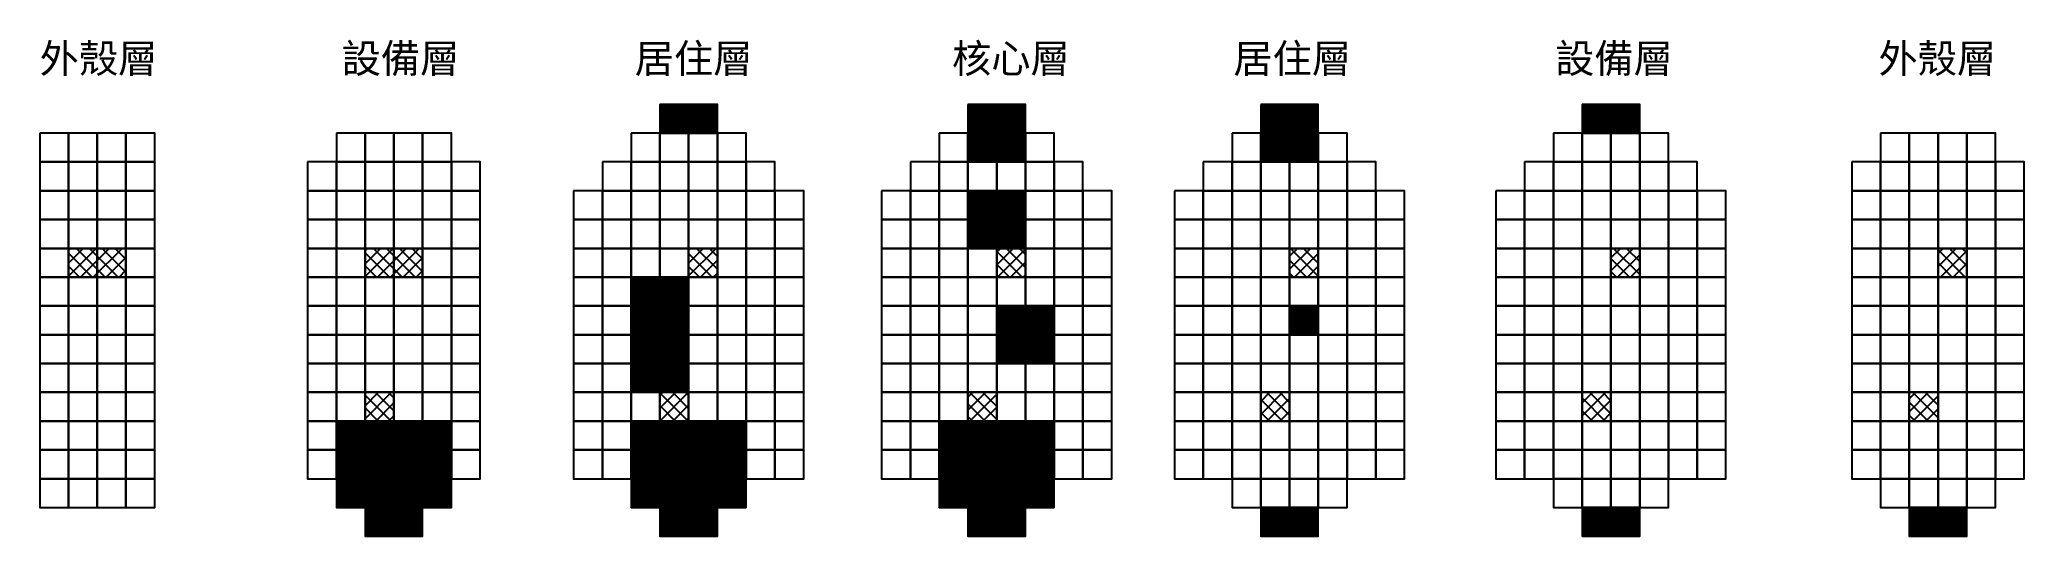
# Model space of a CAD drawing. Header units: millimetres. Extents: x 1746 to 8645, y 1167 to 2892.
import ezdxf

# ---------------------------------------------------------------- set-up
doc = ezdxf.new("R2010")
doc.units = ezdxf.units.MM
for name, color, linetype in [('CHINESE', 4, 'Continuous'), ('HATCH', 9, 'Continuous'), ('LAY-2', 1, 'Continuous'), ('LAY-4', 4, 'Continuous'), ('LAY-5', 2, 'Continuous')]:
    doc.layers.add(name, color=color, linetype=linetype)
doc.styles.add('C1', font='simplex', dxfattribs={"bigfont": 'CHINESET'})

msp = doc.modelspace()

# ---------------------------------------------------------------- texts
at = {"layer": 'CHINESE', "char_height": 100, "attachment_point": 1, "style": 'C1'}
for s, insert in [('{\\fMicrosoft JhengHei|b1|i0|c136|p34;外殼層}', (1745.8, 2876.7)), ('{\\fMicrosoft JhengHei|b1|i0|c136|p34;設備層}', (2795.7, 2876.7)), ('{\\fMicrosoft JhengHei|b1|i0|c136|p34;居住層}', (3814.8, 2876.7)), ('{\\fMicrosoft JhengHei|b1|i0|c136|p34;核心層}', (4917.7, 2876.7)), ('{\\fMicrosoft JhengHei|b1|i0|c136|p34;居住層}', (5895.8, 2876.7)), ('{\\fMicrosoft JhengHei|b1|i0|c136|p34;設備層}', (7014.1, 2876.7)), ('{\\fMicrosoft JhengHei|b1|i0|c136|p34;外殼層}', (8138, 2876.7))]:
    msp.add_mtext_dynamic_manual_height_columns(s, width=456.462, gutter_width=1, heights=[219], dxfattribs=dict(at, insert=insert))

# ---------------------------------------------------------------- hatches: boundary and pattern name
at = {"layer": 'HATCH'}
h = msp.add_hatch(dxfattribs=at)
h.set_pattern_fill('ANSI31', color=256)
h.set_pattern_definition([(45, (-63392.6345, 19336.4595), (-2.24506403, 2.24506403), [])])
h.paths.add_polyline_path([(2977.3, 1267.2), (2977.3, 1167.2), (3077.3, 1167.2), (3077.3, 1267.2)])
h.paths.add_polyline_path([(2877.3, 1267.2), (2877.3, 1167.2), (2977.3, 1167.2), (2977.3, 1267.2)])
h.paths.add_polyline_path([(8345.2, 1267.2), (8345.2, 1167.2), (8445.2, 1167.2), (8445.2, 1267.2)])
h.paths.add_polyline_path([(8245.2, 1267.2), (8245.2, 1167.2), (8345.2, 1167.2), (8345.2, 1267.2)])
h.paths.add_polyline_path([(7208.1, 1267.2), (7208.1, 1167.2), (7308.1, 1167.2), (7308.1, 1267.2)])
h.paths.add_polyline_path([(7108.1, 1267.2), (7108.1, 1167.2), (7208.1, 1167.2), (7208.1, 1267.2)])
h.paths.add_polyline_path([(6090.9, 1267.2), (6090.9, 1167.2), (6190.9, 1167.2), (6190.9, 1267.2)])
h.paths.add_polyline_path([(5990.9, 1267.2), (5990.9, 1167.2), (6090.9, 1167.2), (6090.9, 1267.2)])
h.paths.add_polyline_path([(4002, 1267.2), (4002, 1167.2), (4102, 1167.2), (4102, 1267.2)])
h.paths.add_polyline_path([(3902, 1267.2), (3902, 1167.2), (4002, 1167.2), (4002, 1267.2)])
h.paths.add_polyline_path([(5072.9, 1267.2), (5072.9, 1167.2), (5172.9, 1167.2), (5172.9, 1267.2)])
h.paths.add_polyline_path([(4972.9, 1267.2), (4972.9, 1167.2), (5072.9, 1167.2), (5072.9, 1267.2)])
h.paths.add_polyline_path([(6090.9, 2667.2), (6090.9, 2567.2), (6190.9, 2567.2), (6190.9, 2667.2)])
h.paths.add_polyline_path([(5990.9, 2667.2), (5990.9, 2567.2), (6090.9, 2567.2), (6090.9, 2667.2)])
h.paths.add_polyline_path([(4002, 2667.2), (4002, 2567.2), (4102, 2567.2), (4102, 2667.2)])
h.paths.add_polyline_path([(3902, 2667.2), (3902, 2567.2), (4002, 2567.2), (4002, 2667.2)])
h.paths.add_polyline_path([(5072.9, 2667.2), (5072.9, 2567.2), (5172.9, 2567.2), (5172.9, 2667.2)])
h.paths.add_polyline_path([(4972.9, 2667.2), (4972.9, 2567.2), (5072.9, 2567.2), (5072.9, 2667.2)])
h.paths.add_polyline_path([(2777.3, 1367.2), (2777.3, 1267.2), (2877.3, 1267.2), (2877.3, 1367.2)])
h.paths.add_polyline_path([(3077.3, 1367.2), (3077.3, 1267.2), (3177.3, 1267.2), (3177.3, 1367.2)])
h.paths.add_polyline_path([(2977.3, 1367.2), (2977.3, 1267.2), (3077.3, 1267.2), (3077.3, 1367.2)])
h.paths.add_polyline_path([(2877.3, 1367.2), (2877.3, 1267.2), (2977.3, 1267.2), (2977.3, 1367.2)])
h.paths.add_polyline_path([(2777.3, 1467.2), (2777.3, 1367.2), (2877.3, 1367.2), (2877.3, 1467.2)])
h.paths.add_polyline_path([(3077.3, 1467.2), (3077.3, 1367.2), (3177.3, 1367.2), (3177.3, 1467.2)])
h.paths.add_polyline_path([(2977.3, 1467.2), (2977.3, 1367.2), (3077.3, 1367.2), (3077.3, 1467.2)])
h.paths.add_polyline_path([(2877.3, 1467.2), (2877.3, 1367.2), (2977.3, 1367.2), (2977.3, 1467.2)])
h.paths.add_polyline_path([(2777.3, 1567.2), (2777.3, 1467.2), (2877.3, 1467.2), (2877.3, 1567.2)])
h.paths.add_polyline_path([(3077.3, 1567.2), (3077.3, 1467.2), (3177.3, 1467.2), (3177.3, 1567.2)])
h.paths.add_polyline_path([(2977.3, 1567.2), (2977.3, 1467.2), (3077.3, 1467.2), (3077.3, 1567.2)])
h.paths.add_polyline_path([(2877.3, 1567.2), (2877.3, 1467.2), (2977.3, 1467.2), (2977.3, 1567.2)])
h.paths.add_polyline_path([(3802, 1367.2), (3802, 1267.2), (3902, 1267.2), (3902, 1367.2)])
h.paths.add_polyline_path([(4102, 1367.2), (4102, 1267.2), (4202, 1267.2), (4202, 1367.2)])
h.paths.add_polyline_path([(4002, 1367.2), (4002, 1267.2), (4102, 1267.2), (4102, 1367.2)])
h.paths.add_polyline_path([(3902, 1367.2), (3902, 1267.2), (4002, 1267.2), (4002, 1367.2)])
h.paths.add_polyline_path([(3802, 1467.2), (3802, 1367.2), (3902, 1367.2), (3902, 1467.2)])
h.paths.add_polyline_path([(4102, 1467.2), (4102, 1367.2), (4202, 1367.2), (4202, 1467.2)])
h.paths.add_polyline_path([(4002, 1467.2), (4002, 1367.2), (4102, 1367.2), (4102, 1467.2)])
h.paths.add_polyline_path([(3902, 1467.2), (3902, 1367.2), (4002, 1367.2), (4002, 1467.2)])
h.paths.add_polyline_path([(3802, 1567.2), (3802, 1467.2), (3902, 1467.2), (3902, 1567.2)])
h.paths.add_polyline_path([(4102, 1567.2), (4102, 1467.2), (4202, 1467.2), (4202, 1567.2)])
h.paths.add_polyline_path([(4002, 1567.2), (4002, 1467.2), (4102, 1467.2), (4102, 1567.2)])
h.paths.add_polyline_path([(3902, 1567.2), (3902, 1467.2), (4002, 1467.2), (4002, 1567.2)])
h.paths.add_polyline_path([(4872.9, 1367.2), (4872.9, 1267.2), (4972.9, 1267.2), (4972.9, 1367.2)])
h.paths.add_polyline_path([(5172.9, 1367.2), (5172.9, 1267.2), (5272.9, 1267.2), (5272.9, 1367.2)])
h.paths.add_polyline_path([(5072.9, 1367.2), (5072.9, 1267.2), (5172.9, 1267.2), (5172.9, 1367.2)])
h.paths.add_polyline_path([(4972.9, 1367.2), (4972.9, 1267.2), (5072.9, 1267.2), (5072.9, 1367.2)])
h.paths.add_polyline_path([(4872.9, 1467.2), (4872.9, 1367.2), (4972.9, 1367.2), (4972.9, 1467.2)])
h.paths.add_polyline_path([(5172.9, 1467.2), (5172.9, 1367.2), (5272.9, 1367.2), (5272.9, 1467.2)])
h.paths.add_polyline_path([(5072.9, 1467.2), (5072.9, 1367.2), (5172.9, 1367.2), (5172.9, 1467.2)])
h.paths.add_polyline_path([(4972.9, 1467.2), (4972.9, 1367.2), (5072.9, 1367.2), (5072.9, 1467.2)])
h.paths.add_polyline_path([(4872.9, 1567.2), (4872.9, 1467.2), (4972.9, 1467.2), (4972.9, 1567.2)])
h.paths.add_polyline_path([(5172.9, 1567.2), (5172.9, 1467.2), (5272.9, 1467.2), (5272.9, 1567.2)])
h.paths.add_polyline_path([(5072.9, 1567.2), (5072.9, 1467.2), (5172.9, 1467.2), (5172.9, 1567.2)])
h.paths.add_polyline_path([(4972.9, 1567.2), (4972.9, 1467.2), (5072.9, 1467.2), (5072.9, 1567.2)])
h.paths.add_polyline_path([(5072.9, 2267.2), (5072.9, 2167.2), (5172.9, 2167.2), (5172.9, 2267.2)])
h.paths.add_polyline_path([(4972.9, 2267.2), (4972.9, 2167.2), (5072.9, 2167.2), (5072.9, 2267.2)])
h.paths.add_polyline_path([(5072.9, 2367.2), (5072.9, 2267.2), (5172.9, 2267.2), (5172.9, 2367.2)])
h.paths.add_polyline_path([(4972.9, 2367.2), (4972.9, 2267.2), (5072.9, 2267.2), (5072.9, 2367.2)])
h.paths.add_polyline_path([(6090.9, 2567.2), (6090.9, 2467.2), (6190.9, 2467.2), (6190.9, 2567.2)])
h.paths.add_polyline_path([(5990.9, 2567.2), (5990.9, 2467.2), (6090.9, 2467.2), (6090.9, 2567.2)])
h.paths.add_polyline_path([(5072.9, 2567.2), (5072.9, 2467.2), (5172.9, 2467.2), (5172.9, 2567.2)])
h.paths.add_polyline_path([(4972.9, 2567.2), (4972.9, 2467.2), (5072.9, 2467.2), (5072.9, 2567.2)])
h.paths.add_polyline_path([(7208.1, 2667.2), (7208.1, 2567.2), (7308.1, 2567.2), (7308.1, 2667.2)])
h.paths.add_polyline_path([(7108.1, 2667.2), (7108.1, 2567.2), (7208.1, 2567.2), (7208.1, 2667.2)])
h.paths.add_polyline_path([(5072.9, 1867.2), (5072.9, 1767.2), (5172.9, 1767.2), (5172.9, 1867.2)])
h.paths.add_polyline_path([(5072.9, 1967.2), (5072.9, 1867.2), (5172.9, 1867.2), (5172.9, 1967.2)])
h.paths.add_polyline_path([(5172.9, 1867.2), (5172.9, 1767.2), (5272.9, 1767.2), (5272.9, 1867.2)])
h.paths.add_polyline_path([(5172.9, 1967.2), (5172.9, 1867.2), (5272.9, 1867.2), (5272.9, 1967.2)])
h.paths.add_polyline_path([(3802, 1767.2), (3802, 1667.2), (3902, 1667.2), (3902, 1767.2)])
h.paths.add_polyline_path([(3902, 1767.2), (3902, 1667.2), (4002, 1667.2), (4002, 1767.2)])
h.paths.add_polyline_path([(3802, 1867.2), (3802, 1767.2), (3902, 1767.2), (3902, 1867.2)])
h.paths.add_polyline_path([(3902, 1867.2), (3902, 1767.2), (4002, 1767.2), (4002, 1867.2)])
h.paths.add_polyline_path([(3802, 1967.2), (3802, 1867.2), (3902, 1867.2), (3902, 1967.2)])
h.paths.add_polyline_path([(3902, 1967.2), (3902, 1867.2), (4002, 1867.2), (4002, 1967.2)])
h.paths.add_polyline_path([(3802, 2067.2), (3802, 1967.2), (3902, 1967.2), (3902, 2067.2)])
h.paths.add_polyline_path([(3902, 2067.2), (3902, 1967.2), (4002, 1967.2), (4002, 2067.2)])
h.paths.add_polyline_path([(6090.9, 1967.2), (6090.9, 1867.2), (6190.9, 1867.2), (6190.9, 1967.2)])
h = msp.add_hatch(dxfattribs=at)
h.set_pattern_fill('ANSI37', color=256, scale=10)
h.paths.add_polyline_path([(1946.1, 2167.2), (1946.1, 2067.2), (2046.1, 2067.2), (2046.1, 2167.2)])
h.paths.add_polyline_path([(1846.1, 2167.2), (1846.1, 2067.2), (1946.1, 2067.2), (1946.1, 2167.2)])
h.paths.add_polyline_path([(2977.3, 2167.2), (2977.3, 2067.2), (3077.3, 2067.2), (3077.3, 2167.2)])
h.paths.add_polyline_path([(2877.3, 2167.2), (2877.3, 2067.2), (2977.3, 2067.2), (2977.3, 2167.2)])
h.paths.add_polyline_path([(4002, 2167.2), (4002, 2067.2), (4102, 2067.2), (4102, 2167.2)])
h.paths.add_polyline_path([(5072.9, 2167.2), (5072.9, 2067.2), (5172.9, 2067.2), (5172.9, 2167.2)])
h.paths.add_polyline_path([(6090.9, 2167.2), (6090.9, 2067.2), (6190.9, 2067.2), (6190.9, 2167.2)])
h.paths.add_polyline_path([(7208.1, 2167.2), (7208.1, 2067.2), (7308.1, 2067.2), (7308.1, 2167.2)])
h.paths.add_polyline_path([(8345.2, 2167.2), (8345.2, 2067.2), (8445.2, 2067.2), (8445.2, 2167.2)])
h.paths.add_polyline_path([(8245.2, 1667.2), (8245.2, 1567.2), (8345.2, 1567.2), (8345.2, 1667.2)])
h.paths.add_polyline_path([(7108.1, 1667.2), (7108.1, 1567.2), (7208.1, 1567.2), (7208.1, 1667.2)])
h.paths.add_polyline_path([(5990.9, 1667.2), (5990.9, 1567.2), (6090.9, 1567.2), (6090.9, 1667.2)])
h.paths.add_polyline_path([(4972.9, 1667.2), (4972.9, 1567.2), (5072.9, 1567.2), (5072.9, 1667.2)])
h.paths.add_polyline_path([(3902, 1667.2), (3902, 1567.2), (4002, 1567.2), (4002, 1667.2)])
h.paths.add_polyline_path([(2877.3, 1667.2), (2877.3, 1567.2), (2977.3, 1567.2), (2977.3, 1667.2)])

# ---------------------------------------------------------------- linework, layer by layer
at = {"layer": 'LAY-2'}
for points in [[(1846.1, 2467.2), (1846.1, 2367.2), (1946.1, 2367.2), (1946.1, 2467.2), (1846.1, 2467.2)], [(1946.1, 2467.2), (1946.1, 2367.2), (2046.1, 2367.2), (2046.1, 2467.2), (1946.1, 2467.2)], [(1846.1, 2367.2), (1846.1, 2267.2), (1946.1, 2267.2), (1946.1, 2367.2), (1846.1, 2367.2)], [(1946.1, 2367.2), (1946.1, 2267.2), (2046.1, 2267.2), (2046.1, 2367.2), (1946.1, 2367.2)], [(2877.3, 2367.2), (2877.3, 2267.2), (2977.3, 2267.2), (2977.3, 2367.2), (2877.3, 2367.2)], [(2977.3, 2367.2), (2977.3, 2267.2), (3077.3, 2267.2), (3077.3, 2367.2), (2977.3, 2367.2)], [(3902, 2367.2), (3902, 2267.2), (4002, 2267.2), (4002, 2367.2), (3902, 2367.2)], [(4002, 2367.2), (4002, 2267.2), (4102, 2267.2), (4102, 2367.2), (4002, 2367.2)], [(4972.9, 2367.2), (4972.9, 2267.2), (5072.9, 2267.2), (5072.9, 2367.2), (4972.9, 2367.2)], [(5072.9, 2367.2), (5072.9, 2267.2), (5172.9, 2267.2), (5172.9, 2367.2), (5072.9, 2367.2)], [(5990.9, 2367.2), (5990.9, 2267.2), (6090.9, 2267.2), (6090.9, 2367.2), (5990.9, 2367.2)], [(6090.9, 2367.2), (6090.9, 2267.2), (6190.9, 2267.2), (6190.9, 2367.2), (6090.9, 2367.2)], [(7108.1, 2367.2), (7108.1, 2267.2), (7208.1, 2267.2), (7208.1, 2367.2), (7108.1, 2367.2)], [(7208.1, 2367.2), (7208.1, 2267.2), (7308.1, 2267.2), (7308.1, 2367.2), (7208.1, 2367.2)], [(8245.2, 2367.2), (8245.2, 2267.2), (8345.2, 2267.2), (8345.2, 2367.2), (8245.2, 2367.2)], [(8345.2, 2367.2), (8345.2, 2267.2), (8445.2, 2267.2), (8445.2, 2367.2), (8345.2, 2367.2)], [(1846.1, 2267.2), (1846.1, 2167.2), (1946.1, 2167.2), (1946.1, 2267.2), (1846.1, 2267.2)], [(1946.1, 2267.2), (1946.1, 2167.2), (2046.1, 2167.2), (2046.1, 2267.2), (1946.1, 2267.2)], [(2877.3, 2267.2), (2877.3, 2167.2), (2977.3, 2167.2), (2977.3, 2267.2), (2877.3, 2267.2)], [(2977.3, 2267.2), (2977.3, 2167.2), (3077.3, 2167.2), (3077.3, 2267.2), (2977.3, 2267.2)], [(3902, 2267.2), (3902, 2167.2), (4002, 2167.2), (4002, 2267.2), (3902, 2267.2)], [(4002, 2267.2), (4002, 2167.2), (4102, 2167.2), (4102, 2267.2), (4002, 2267.2)], [(4972.9, 2267.2), (4972.9, 2167.2), (5072.9, 2167.2), (5072.9, 2267.2), (4972.9, 2267.2)], [(5072.9, 2267.2), (5072.9, 2167.2), (5172.9, 2167.2), (5172.9, 2267.2), (5072.9, 2267.2)], [(5990.9, 2267.2), (5990.9, 2167.2), (6090.9, 2167.2), (6090.9, 2267.2), (5990.9, 2267.2)], [(6090.9, 2267.2), (6090.9, 2167.2), (6190.9, 2167.2), (6190.9, 2267.2), (6090.9, 2267.2)], [(7108.1, 2267.2), (7108.1, 2167.2), (7208.1, 2167.2), (7208.1, 2267.2), (7108.1, 2267.2)], [(7208.1, 2267.2), (7208.1, 2167.2), (7308.1, 2167.2), (7308.1, 2267.2), (7208.1, 2267.2)], [(8245.2, 2267.2), (8245.2, 2167.2), (8345.2, 2167.2), (8345.2, 2267.2), (8245.2, 2267.2)], [(8345.2, 2267.2), (8345.2, 2167.2), (8445.2, 2167.2), (8445.2, 2267.2), (8345.2, 2267.2)], [(1846.1, 2167.2), (1846.1, 2067.2), (1946.1, 2067.2), (1946.1, 2167.2), (1846.1, 2167.2)], [(1946.1, 2167.2), (1946.1, 2067.2), (2046.1, 2067.2), (2046.1, 2167.2), (1946.1, 2167.2)], [(2877.3, 2167.2), (2877.3, 2067.2), (2977.3, 2067.2), (2977.3, 2167.2), (2877.3, 2167.2)], [(2977.3, 2167.2), (2977.3, 2067.2), (3077.3, 2067.2), (3077.3, 2167.2), (2977.3, 2167.2)], [(3902, 2167.2), (3902, 2067.2), (4002, 2067.2), (4002, 2167.2), (3902, 2167.2)], [(4002, 2167.2), (4002, 2067.2), (4102, 2067.2), (4102, 2167.2), (4002, 2167.2)], [(4972.9, 2167.2), (4972.9, 2067.2), (5072.9, 2067.2), (5072.9, 2167.2), (4972.9, 2167.2)], [(5072.9, 2167.2), (5072.9, 2067.2), (5172.9, 2067.2), (5172.9, 2167.2), (5072.9, 2167.2)], [(5990.9, 2167.2), (5990.9, 2067.2), (6090.9, 2067.2), (6090.9, 2167.2), (5990.9, 2167.2)], [(6090.9, 2167.2), (6090.9, 2067.2), (6190.9, 2067.2), (6190.9, 2167.2), (6090.9, 2167.2)], [(7108.1, 2167.2), (7108.1, 2067.2), (7208.1, 2067.2), (7208.1, 2167.2), (7108.1, 2167.2)], [(7208.1, 2167.2), (7208.1, 2067.2), (7308.1, 2067.2), (7308.1, 2167.2), (7208.1, 2167.2)], [(8245.2, 2167.2), (8245.2, 2067.2), (8345.2, 2067.2), (8345.2, 2167.2), (8245.2, 2167.2)], [(8345.2, 2167.2), (8345.2, 2067.2), (8445.2, 2067.2), (8445.2, 2167.2), (8345.2, 2167.2)], [(1846.1, 2067.2), (1846.1, 1967.2), (1946.1, 1967.2), (1946.1, 2067.2), (1846.1, 2067.2)], [(1946.1, 2067.2), (1946.1, 1967.2), (2046.1, 1967.2), (2046.1, 2067.2), (1946.1, 2067.2)], [(2877.3, 2067.2), (2877.3, 1967.2), (2977.3, 1967.2), (2977.3, 2067.2), (2877.3, 2067.2)], [(2977.3, 2067.2), (2977.3, 1967.2), (3077.3, 1967.2), (3077.3, 2067.2), (2977.3, 2067.2)], [(3902, 2067.2), (3902, 1967.2), (4002, 1967.2), (4002, 2067.2), (3902, 2067.2)], [(4002, 2067.2), (4002, 1967.2), (4102, 1967.2), (4102, 2067.2), (4002, 2067.2)], [(4972.9, 2067.2), (4972.9, 1967.2), (5072.9, 1967.2), (5072.9, 2067.2), (4972.9, 2067.2)], [(5072.9, 2067.2), (5072.9, 1967.2), (5172.9, 1967.2), (5172.9, 2067.2), (5072.9, 2067.2)], [(5990.9, 2067.2), (5990.9, 1967.2), (6090.9, 1967.2), (6090.9, 2067.2), (5990.9, 2067.2)], [(6090.9, 2067.2), (6090.9, 1967.2), (6190.9, 1967.2), (6190.9, 2067.2), (6090.9, 2067.2)], [(7108.1, 2067.2), (7108.1, 1967.2), (7208.1, 1967.2), (7208.1, 2067.2), (7108.1, 2067.2)], [(7208.1, 2067.2), (7208.1, 1967.2), (7308.1, 1967.2), (7308.1, 2067.2), (7208.1, 2067.2)], [(8245.2, 2067.2), (8245.2, 1967.2), (8345.2, 1967.2), (8345.2, 2067.2), (8245.2, 2067.2)], [(8345.2, 2067.2), (8345.2, 1967.2), (8445.2, 1967.2), (8445.2, 2067.2), (8345.2, 2067.2)], [(1846.1, 1967.2), (1846.1, 1867.2), (1946.1, 1867.2), (1946.1, 1967.2), (1846.1, 1967.2)], [(1946.1, 1967.2), (1946.1, 1867.2), (2046.1, 1867.2), (2046.1, 1967.2), (1946.1, 1967.2)], [(2877.3, 1967.2), (2877.3, 1867.2), (2977.3, 1867.2), (2977.3, 1967.2), (2877.3, 1967.2)], [(2977.3, 1967.2), (2977.3, 1867.2), (3077.3, 1867.2), (3077.3, 1967.2), (2977.3, 1967.2)], [(3902, 1967.2), (3902, 1867.2), (4002, 1867.2), (4002, 1967.2), (3902, 1967.2)], [(4002, 1967.2), (4002, 1867.2), (4102, 1867.2), (4102, 1967.2), (4002, 1967.2)], [(4972.9, 1967.2), (4972.9, 1867.2), (5072.9, 1867.2), (5072.9, 1967.2), (4972.9, 1967.2)], [(5072.9, 1967.2), (5072.9, 1867.2), (5172.9, 1867.2), (5172.9, 1967.2), (5072.9, 1967.2)], [(5990.9, 1967.2), (5990.9, 1867.2), (6090.9, 1867.2), (6090.9, 1967.2), (5990.9, 1967.2)], [(6090.9, 1967.2), (6090.9, 1867.2), (6190.9, 1867.2), (6190.9, 1967.2), (6090.9, 1967.2)], [(7108.1, 1967.2), (7108.1, 1867.2), (7208.1, 1867.2), (7208.1, 1967.2), (7108.1, 1967.2)], [(7208.1, 1967.2), (7208.1, 1867.2), (7308.1, 1867.2), (7308.1, 1967.2), (7208.1, 1967.2)], [(8245.2, 1967.2), (8245.2, 1867.2), (8345.2, 1867.2), (8345.2, 1967.2), (8245.2, 1967.2)], [(8345.2, 1967.2), (8345.2, 1867.2), (8445.2, 1867.2), (8445.2, 1967.2), (8345.2, 1967.2)], [(1846.1, 1867.2), (1846.1, 1767.2), (1946.1, 1767.2), (1946.1, 1867.2), (1846.1, 1867.2)], [(1946.1, 1867.2), (1946.1, 1767.2), (2046.1, 1767.2), (2046.1, 1867.2), (1946.1, 1867.2)], [(2877.3, 1867.2), (2877.3, 1767.2), (2977.3, 1767.2), (2977.3, 1867.2), (2877.3, 1867.2)], [(2977.3, 1867.2), (2977.3, 1767.2), (3077.3, 1767.2), (3077.3, 1867.2), (2977.3, 1867.2)], [(3902, 1867.2), (3902, 1767.2), (4002, 1767.2), (4002, 1867.2), (3902, 1867.2)], [(4002, 1867.2), (4002, 1767.2), (4102, 1767.2), (4102, 1867.2), (4002, 1867.2)], [(4972.9, 1867.2), (4972.9, 1767.2), (5072.9, 1767.2), (5072.9, 1867.2), (4972.9, 1867.2)], [(5072.9, 1867.2), (5072.9, 1767.2), (5172.9, 1767.2), (5172.9, 1867.2), (5072.9, 1867.2)], [(5990.9, 1867.2), (5990.9, 1767.2), (6090.9, 1767.2), (6090.9, 1867.2), (5990.9, 1867.2)], [(6090.9, 1867.2), (6090.9, 1767.2), (6190.9, 1767.2), (6190.9, 1867.2), (6090.9, 1867.2)], [(7108.1, 1867.2), (7108.1, 1767.2), (7208.1, 1767.2), (7208.1, 1867.2), (7108.1, 1867.2)], [(7208.1, 1867.2), (7208.1, 1767.2), (7308.1, 1767.2), (7308.1, 1867.2), (7208.1, 1867.2)], [(8245.2, 1867.2), (8245.2, 1767.2), (8345.2, 1767.2), (8345.2, 1867.2), (8245.2, 1867.2)], [(8345.2, 1867.2), (8345.2, 1767.2), (8445.2, 1767.2), (8445.2, 1867.2), (8345.2, 1867.2)], [(1846.1, 1767.2), (1846.1, 1667.2), (1946.1, 1667.2), (1946.1, 1767.2), (1846.1, 1767.2)], [(1946.1, 1767.2), (1946.1, 1667.2), (2046.1, 1667.2), (2046.1, 1767.2), (1946.1, 1767.2)], [(2877.3, 1767.2), (2877.3, 1667.2), (2977.3, 1667.2), (2977.3, 1767.2), (2877.3, 1767.2)], [(2977.3, 1767.2), (2977.3, 1667.2), (3077.3, 1667.2), (3077.3, 1767.2), (2977.3, 1767.2)], [(3902, 1767.2), (3902, 1667.2), (4002, 1667.2), (4002, 1767.2), (3902, 1767.2)], [(4002, 1767.2), (4002, 1667.2), (4102, 1667.2), (4102, 1767.2), (4002, 1767.2)], [(4972.9, 1767.2), (4972.9, 1667.2), (5072.9, 1667.2), (5072.9, 1767.2), (4972.9, 1767.2)], [(5072.9, 1767.2), (5072.9, 1667.2), (5172.9, 1667.2), (5172.9, 1767.2), (5072.9, 1767.2)], [(5990.9, 1767.2), (5990.9, 1667.2), (6090.9, 1667.2), (6090.9, 1767.2), (5990.9, 1767.2)], [(6090.9, 1767.2), (6090.9, 1667.2), (6190.9, 1667.2), (6190.9, 1767.2), (6090.9, 1767.2)], [(7108.1, 1767.2), (7108.1, 1667.2), (7208.1, 1667.2), (7208.1, 1767.2), (7108.1, 1767.2)], [(7208.1, 1767.2), (7208.1, 1667.2), (7308.1, 1667.2), (7308.1, 1767.2), (7208.1, 1767.2)], [(8245.2, 1767.2), (8245.2, 1667.2), (8345.2, 1667.2), (8345.2, 1767.2), (8245.2, 1767.2)], [(8345.2, 1767.2), (8345.2, 1667.2), (8445.2, 1667.2), (8445.2, 1767.2), (8345.2, 1767.2)], [(1846.1, 1667.2), (1846.1, 1567.2), (1946.1, 1567.2), (1946.1, 1667.2), (1846.1, 1667.2)], [(1946.1, 1667.2), (1946.1, 1567.2), (2046.1, 1567.2), (2046.1, 1667.2), (1946.1, 1667.2)], [(2877.3, 1667.2), (2877.3, 1567.2), (2977.3, 1567.2), (2977.3, 1667.2), (2877.3, 1667.2)], [(2977.3, 1667.2), (2977.3, 1567.2), (3077.3, 1567.2), (3077.3, 1667.2), (2977.3, 1667.2)], [(3902, 1667.2), (3902, 1567.2), (4002, 1567.2), (4002, 1667.2), (3902, 1667.2)], [(4002, 1667.2), (4002, 1567.2), (4102, 1567.2), (4102, 1667.2), (4002, 1667.2)], [(4972.9, 1667.2), (4972.9, 1567.2), (5072.9, 1567.2), (5072.9, 1667.2), (4972.9, 1667.2)], [(5072.9, 1667.2), (5072.9, 1567.2), (5172.9, 1567.2), (5172.9, 1667.2), (5072.9, 1667.2)], [(5990.9, 1667.2), (5990.9, 1567.2), (6090.9, 1567.2), (6090.9, 1667.2), (5990.9, 1667.2)], [(6090.9, 1667.2), (6090.9, 1567.2), (6190.9, 1567.2), (6190.9, 1667.2), (6090.9, 1667.2)], [(7108.1, 1667.2), (7108.1, 1567.2), (7208.1, 1567.2), (7208.1, 1667.2), (7108.1, 1667.2)], [(7208.1, 1667.2), (7208.1, 1567.2), (7308.1, 1567.2), (7308.1, 1667.2), (7208.1, 1667.2)], [(8245.2, 1667.2), (8245.2, 1567.2), (8345.2, 1567.2), (8345.2, 1667.2), (8245.2, 1667.2)], [(8345.2, 1667.2), (8345.2, 1567.2), (8445.2, 1567.2), (8445.2, 1667.2), (8345.2, 1667.2)], [(1846.1, 1567.2), (1846.1, 1467.2), (1946.1, 1467.2), (1946.1, 1567.2), (1846.1, 1567.2)], [(1946.1, 1567.2), (1946.1, 1467.2), (2046.1, 1467.2), (2046.1, 1567.2), (1946.1, 1567.2)], [(2877.3, 1567.2), (2877.3, 1467.2), (2977.3, 1467.2), (2977.3, 1567.2), (2877.3, 1567.2)], [(2977.3, 1567.2), (2977.3, 1467.2), (3077.3, 1467.2), (3077.3, 1567.2), (2977.3, 1567.2)], [(3902, 1567.2), (3902, 1467.2), (4002, 1467.2), (4002, 1567.2), (3902, 1567.2)], [(4002, 1567.2), (4002, 1467.2), (4102, 1467.2), (4102, 1567.2), (4002, 1567.2)], [(4972.9, 1567.2), (4972.9, 1467.2), (5072.9, 1467.2), (5072.9, 1567.2), (4972.9, 1567.2)], [(5072.9, 1567.2), (5072.9, 1467.2), (5172.9, 1467.2), (5172.9, 1567.2), (5072.9, 1567.2)], [(5990.9, 1567.2), (5990.9, 1467.2), (6090.9, 1467.2), (6090.9, 1567.2), (5990.9, 1567.2)], [(6090.9, 1567.2), (6090.9, 1467.2), (6190.9, 1467.2), (6190.9, 1567.2), (6090.9, 1567.2)], [(7108.1, 1567.2), (7108.1, 1467.2), (7208.1, 1467.2), (7208.1, 1567.2), (7108.1, 1567.2)], [(7208.1, 1567.2), (7208.1, 1467.2), (7308.1, 1467.2), (7308.1, 1567.2), (7208.1, 1567.2)], [(8245.2, 1567.2), (8245.2, 1467.2), (8345.2, 1467.2), (8345.2, 1567.2), (8245.2, 1567.2)], [(8345.2, 1567.2), (8345.2, 1467.2), (8445.2, 1467.2), (8445.2, 1567.2), (8345.2, 1567.2)], [(1846.1, 1467.2), (1846.1, 1367.2), (1946.1, 1367.2), (1946.1, 1467.2), (1846.1, 1467.2)], [(1946.1, 1467.2), (1946.1, 1367.2), (2046.1, 1367.2), (2046.1, 1467.2), (1946.1, 1467.2)]]:
    msp.add_lwpolyline(points, dxfattribs=at)
at = {"layer": 'LAY-4'}
for points in [[(3902, 2667.2), (3902, 2567.2), (4002, 2567.2), (4002, 2667.2), (3902, 2667.2)], [(4002, 2667.2), (4002, 2567.2), (4102, 2567.2), (4102, 2667.2), (4002, 2667.2)], [(4972.9, 2667.2), (4972.9, 2567.2), (5072.9, 2567.2), (5072.9, 2667.2), (4972.9, 2667.2)], [(5072.9, 2667.2), (5072.9, 2567.2), (5172.9, 2567.2), (5172.9, 2667.2), (5072.9, 2667.2)], [(5990.9, 2667.2), (5990.9, 2567.2), (6090.9, 2567.2), (6090.9, 2667.2), (5990.9, 2667.2)], [(6090.9, 2667.2), (6090.9, 2567.2), (6190.9, 2567.2), (6190.9, 2667.2), (6090.9, 2667.2)], [(7108.1, 2667.2), (7108.1, 2567.2), (7208.1, 2567.2), (7208.1, 2667.2), (7108.1, 2667.2)], [(7208.1, 2667.2), (7208.1, 2567.2), (7308.1, 2567.2), (7308.1, 2667.2), (7208.1, 2667.2)], [(2777.3, 2567.2), (2777.3, 2467.2), (2877.3, 2467.2), (2877.3, 2567.2), (2777.3, 2567.2)], [(2877.3, 2567.2), (2877.3, 2467.2), (2977.3, 2467.2), (2977.3, 2567.2), (2877.3, 2567.2)], [(2977.3, 2567.2), (2977.3, 2467.2), (3077.3, 2467.2), (3077.3, 2567.2), (2977.3, 2567.2)], [(3077.3, 2567.2), (3077.3, 2467.2), (3177.3, 2467.2), (3177.3, 2567.2), (3077.3, 2567.2)], [(3802, 2567.2), (3802, 2467.2), (3902, 2467.2), (3902, 2567.2), (3802, 2567.2)], [(3902, 2567.2), (3902, 2467.2), (4002, 2467.2), (4002, 2567.2), (3902, 2567.2)], [(4002, 2567.2), (4002, 2467.2), (4102, 2467.2), (4102, 2567.2), (4002, 2567.2)], [(4102, 2567.2), (4102, 2467.2), (4202, 2467.2), (4202, 2567.2), (4102, 2567.2)], [(4872.9, 2567.2), (4872.9, 2467.2), (4972.9, 2467.2), (4972.9, 2567.2), (4872.9, 2567.2)], [(4972.9, 2567.2), (4972.9, 2467.2), (5072.9, 2467.2), (5072.9, 2567.2), (4972.9, 2567.2)], [(5072.9, 2567.2), (5072.9, 2467.2), (5172.9, 2467.2), (5172.9, 2567.2), (5072.9, 2567.2)], [(5172.9, 2567.2), (5172.9, 2467.2), (5272.9, 2467.2), (5272.9, 2567.2), (5172.9, 2567.2)], [(5890.9, 2567.2), (5890.9, 2467.2), (5990.9, 2467.2), (5990.9, 2567.2), (5890.9, 2567.2)], [(5990.9, 2567.2), (5990.9, 2467.2), (6090.9, 2467.2), (6090.9, 2567.2), (5990.9, 2567.2)], [(6090.9, 2567.2), (6090.9, 2467.2), (6190.9, 2467.2), (6190.9, 2567.2), (6090.9, 2567.2)], [(6190.9, 2567.2), (6190.9, 2467.2), (6290.9, 2467.2), (6290.9, 2567.2), (6190.9, 2567.2)], [(7008.1, 2567.2), (7008.1, 2467.2), (7108.1, 2467.2), (7108.1, 2567.2), (7008.1, 2567.2)], [(7108.1, 2567.2), (7108.1, 2467.2), (7208.1, 2467.2), (7208.1, 2567.2), (7108.1, 2567.2)], [(7208.1, 2567.2), (7208.1, 2467.2), (7308.1, 2467.2), (7308.1, 2567.2), (7208.1, 2567.2)], [(7308.1, 2567.2), (7308.1, 2467.2), (7408.1, 2467.2), (7408.1, 2567.2), (7308.1, 2567.2)], [(8145.2, 2567.2), (8145.2, 2467.2), (8245.2, 2467.2), (8245.2, 2567.2), (8145.2, 2567.2)], [(8245.2, 2567.2), (8245.2, 2467.2), (8345.2, 2467.2), (8345.2, 2567.2), (8245.2, 2567.2)], [(8345.2, 2567.2), (8345.2, 2467.2), (8445.2, 2467.2), (8445.2, 2567.2), (8345.2, 2567.2)], [(8445.2, 2567.2), (8445.2, 2467.2), (8545.2, 2467.2), (8545.2, 2567.2), (8445.2, 2567.2)], [(2677.3, 2467.2), (2677.3, 2367.2), (2777.3, 2367.2), (2777.3, 2467.2), (2677.3, 2467.2)], [(3177.3, 2467.2), (3177.3, 2367.2), (3277.3, 2367.2), (3277.3, 2467.2), (3177.3, 2467.2)], [(3702, 2467.2), (3702, 2367.2), (3802, 2367.2), (3802, 2467.2), (3702, 2467.2)], [(4202, 2467.2), (4202, 2367.2), (4302, 2367.2), (4302, 2467.2), (4202, 2467.2)], [(4772.9, 2467.2), (4772.9, 2367.2), (4872.9, 2367.2), (4872.9, 2467.2), (4772.9, 2467.2)], [(5272.9, 2467.2), (5272.9, 2367.2), (5372.9, 2367.2), (5372.9, 2467.2), (5272.9, 2467.2)], [(5790.9, 2467.2), (5790.9, 2367.2), (5890.9, 2367.2), (5890.9, 2467.2), (5790.9, 2467.2)], [(6290.9, 2467.2), (6290.9, 2367.2), (6390.9, 2367.2), (6390.9, 2467.2), (6290.9, 2467.2)], [(6908.1, 2467.2), (6908.1, 2367.2), (7008.1, 2367.2), (7008.1, 2467.2), (6908.1, 2467.2)], [(7408.1, 2467.2), (7408.1, 2367.2), (7508.1, 2367.2), (7508.1, 2467.2), (7408.1, 2467.2)], [(8045.2, 2467.2), (8045.2, 2367.2), (8145.2, 2367.2), (8145.2, 2467.2), (8045.2, 2467.2)], [(8545.2, 2467.2), (8545.2, 2367.2), (8645.2, 2367.2), (8645.2, 2467.2), (8545.2, 2467.2)], [(2677.3, 2367.2), (2677.3, 2267.2), (2777.3, 2267.2), (2777.3, 2367.2), (2677.3, 2367.2)], [(3177.3, 2367.2), (3177.3, 2267.2), (3277.3, 2267.2), (3277.3, 2367.2), (3177.3, 2367.2)], [(3602, 2367.2), (3602, 2267.2), (3702, 2267.2), (3702, 2367.2), (3602, 2367.2)], [(3702, 2367.2), (3702, 2267.2), (3802, 2267.2), (3802, 2367.2), (3702, 2367.2)], [(4202, 2367.2), (4202, 2267.2), (4302, 2267.2), (4302, 2367.2), (4202, 2367.2)], [(4302, 2367.2), (4302, 2267.2), (4402, 2267.2), (4402, 2367.2), (4302, 2367.2)], [(4672.9, 2367.2), (4672.9, 2267.2), (4772.9, 2267.2), (4772.9, 2367.2), (4672.9, 2367.2)], [(4772.9, 2367.2), (4772.9, 2267.2), (4872.9, 2267.2), (4872.9, 2367.2), (4772.9, 2367.2)], [(5272.9, 2367.2), (5272.9, 2267.2), (5372.9, 2267.2), (5372.9, 2367.2), (5272.9, 2367.2)], [(5372.9, 2367.2), (5372.9, 2267.2), (5472.9, 2267.2), (5472.9, 2367.2), (5372.9, 2367.2)], [(5690.9, 2367.2), (5690.9, 2267.2), (5790.9, 2267.2), (5790.9, 2367.2), (5690.9, 2367.2)], [(5790.9, 2367.2), (5790.9, 2267.2), (5890.9, 2267.2), (5890.9, 2367.2), (5790.9, 2367.2)], [(6290.9, 2367.2), (6290.9, 2267.2), (6390.9, 2267.2), (6390.9, 2367.2), (6290.9, 2367.2)], [(6390.9, 2367.2), (6390.9, 2267.2), (6490.9, 2267.2), (6490.9, 2367.2), (6390.9, 2367.2)], [(6808.1, 2367.2), (6808.1, 2267.2), (6908.1, 2267.2), (6908.1, 2367.2), (6808.1, 2367.2)], [(6908.1, 2367.2), (6908.1, 2267.2), (7008.1, 2267.2), (7008.1, 2367.2), (6908.1, 2367.2)], [(7408.1, 2367.2), (7408.1, 2267.2), (7508.1, 2267.2), (7508.1, 2367.2), (7408.1, 2367.2)], [(7508.1, 2367.2), (7508.1, 2267.2), (7608.1, 2267.2), (7608.1, 2367.2), (7508.1, 2367.2)], [(8045.2, 2367.2), (8045.2, 2267.2), (8145.2, 2267.2), (8145.2, 2367.2), (8045.2, 2367.2)], [(8545.2, 2367.2), (8545.2, 2267.2), (8645.2, 2267.2), (8645.2, 2367.2), (8545.2, 2367.2)], [(2677.3, 2267.2), (2677.3, 2167.2), (2777.3, 2167.2), (2777.3, 2267.2), (2677.3, 2267.2)], [(3177.3, 2267.2), (3177.3, 2167.2), (3277.3, 2167.2), (3277.3, 2267.2), (3177.3, 2267.2)], [(3602, 2267.2), (3602, 2167.2), (3702, 2167.2), (3702, 2267.2), (3602, 2267.2)], [(3702, 2267.2), (3702, 2167.2), (3802, 2167.2), (3802, 2267.2), (3702, 2267.2)], [(4202, 2267.2), (4202, 2167.2), (4302, 2167.2), (4302, 2267.2), (4202, 2267.2)], [(4302, 2267.2), (4302, 2167.2), (4402, 2167.2), (4402, 2267.2), (4302, 2267.2)], [(4672.9, 2267.2), (4672.9, 2167.2), (4772.9, 2167.2), (4772.9, 2267.2), (4672.9, 2267.2)], [(4772.9, 2267.2), (4772.9, 2167.2), (4872.9, 2167.2), (4872.9, 2267.2), (4772.9, 2267.2)], [(5272.9, 2267.2), (5272.9, 2167.2), (5372.9, 2167.2), (5372.9, 2267.2), (5272.9, 2267.2)], [(5372.9, 2267.2), (5372.9, 2167.2), (5472.9, 2167.2), (5472.9, 2267.2), (5372.9, 2267.2)], [(5690.9, 2267.2), (5690.9, 2167.2), (5790.9, 2167.2), (5790.9, 2267.2), (5690.9, 2267.2)], [(5790.9, 2267.2), (5790.9, 2167.2), (5890.9, 2167.2), (5890.9, 2267.2), (5790.9, 2267.2)], [(6290.9, 2267.2), (6290.9, 2167.2), (6390.9, 2167.2), (6390.9, 2267.2), (6290.9, 2267.2)], [(6390.9, 2267.2), (6390.9, 2167.2), (6490.9, 2167.2), (6490.9, 2267.2), (6390.9, 2267.2)], [(6808.1, 2267.2), (6808.1, 2167.2), (6908.1, 2167.2), (6908.1, 2267.2), (6808.1, 2267.2)], [(6908.1, 2267.2), (6908.1, 2167.2), (7008.1, 2167.2), (7008.1, 2267.2), (6908.1, 2267.2)], [(7408.1, 2267.2), (7408.1, 2167.2), (7508.1, 2167.2), (7508.1, 2267.2), (7408.1, 2267.2)], [(7508.1, 2267.2), (7508.1, 2167.2), (7608.1, 2167.2), (7608.1, 2267.2), (7508.1, 2267.2)], [(8045.2, 2267.2), (8045.2, 2167.2), (8145.2, 2167.2), (8145.2, 2267.2), (8045.2, 2267.2)], [(8545.2, 2267.2), (8545.2, 2167.2), (8645.2, 2167.2), (8645.2, 2267.2), (8545.2, 2267.2)], [(2677.3, 2167.2), (2677.3, 2067.2), (2777.3, 2067.2), (2777.3, 2167.2), (2677.3, 2167.2)], [(3177.3, 2167.2), (3177.3, 2067.2), (3277.3, 2067.2), (3277.3, 2167.2), (3177.3, 2167.2)], [(3602, 2167.2), (3602, 2067.2), (3702, 2067.2), (3702, 2167.2), (3602, 2167.2)], [(3702, 2167.2), (3702, 2067.2), (3802, 2067.2), (3802, 2167.2), (3702, 2167.2)], [(4202, 2167.2), (4202, 2067.2), (4302, 2067.2), (4302, 2167.2), (4202, 2167.2)], [(4302, 2167.2), (4302, 2067.2), (4402, 2067.2), (4402, 2167.2), (4302, 2167.2)], [(4672.9, 2167.2), (4672.9, 2067.2), (4772.9, 2067.2), (4772.9, 2167.2), (4672.9, 2167.2)], [(4772.9, 2167.2), (4772.9, 2067.2), (4872.9, 2067.2), (4872.9, 2167.2), (4772.9, 2167.2)], [(5272.9, 2167.2), (5272.9, 2067.2), (5372.9, 2067.2), (5372.9, 2167.2), (5272.9, 2167.2)], [(5372.9, 2167.2), (5372.9, 2067.2), (5472.9, 2067.2), (5472.9, 2167.2), (5372.9, 2167.2)], [(5690.9, 2167.2), (5690.9, 2067.2), (5790.9, 2067.2), (5790.9, 2167.2), (5690.9, 2167.2)], [(5790.9, 2167.2), (5790.9, 2067.2), (5890.9, 2067.2), (5890.9, 2167.2), (5790.9, 2167.2)], [(6290.9, 2167.2), (6290.9, 2067.2), (6390.9, 2067.2), (6390.9, 2167.2), (6290.9, 2167.2)], [(6390.9, 2167.2), (6390.9, 2067.2), (6490.9, 2067.2), (6490.9, 2167.2), (6390.9, 2167.2)], [(6808.1, 2167.2), (6808.1, 2067.2), (6908.1, 2067.2), (6908.1, 2167.2), (6808.1, 2167.2)], [(6908.1, 2167.2), (6908.1, 2067.2), (7008.1, 2067.2), (7008.1, 2167.2), (6908.1, 2167.2)], [(7408.1, 2167.2), (7408.1, 2067.2), (7508.1, 2067.2), (7508.1, 2167.2), (7408.1, 2167.2)], [(7508.1, 2167.2), (7508.1, 2067.2), (7608.1, 2067.2), (7608.1, 2167.2), (7508.1, 2167.2)], [(8045.2, 2167.2), (8045.2, 2067.2), (8145.2, 2067.2), (8145.2, 2167.2), (8045.2, 2167.2)], [(8545.2, 2167.2), (8545.2, 2067.2), (8645.2, 2067.2), (8645.2, 2167.2), (8545.2, 2167.2)], [(2677.3, 2067.2), (2677.3, 1967.2), (2777.3, 1967.2), (2777.3, 2067.2), (2677.3, 2067.2)], [(3177.3, 2067.2), (3177.3, 1967.2), (3277.3, 1967.2), (3277.3, 2067.2), (3177.3, 2067.2)], [(3602, 2067.2), (3602, 1967.2), (3702, 1967.2), (3702, 2067.2), (3602, 2067.2)], [(3702, 2067.2), (3702, 1967.2), (3802, 1967.2), (3802, 2067.2), (3702, 2067.2)], [(4202, 2067.2), (4202, 1967.2), (4302, 1967.2), (4302, 2067.2), (4202, 2067.2)], [(4302, 2067.2), (4302, 1967.2), (4402, 1967.2), (4402, 2067.2), (4302, 2067.2)], [(4672.9, 2067.2), (4672.9, 1967.2), (4772.9, 1967.2), (4772.9, 2067.2), (4672.9, 2067.2)], [(4772.9, 2067.2), (4772.9, 1967.2), (4872.9, 1967.2), (4872.9, 2067.2), (4772.9, 2067.2)], [(5272.9, 2067.2), (5272.9, 1967.2), (5372.9, 1967.2), (5372.9, 2067.2), (5272.9, 2067.2)], [(5372.9, 2067.2), (5372.9, 1967.2), (5472.9, 1967.2), (5472.9, 2067.2), (5372.9, 2067.2)], [(5690.9, 2067.2), (5690.9, 1967.2), (5790.9, 1967.2), (5790.9, 2067.2), (5690.9, 2067.2)], [(5790.9, 2067.2), (5790.9, 1967.2), (5890.9, 1967.2), (5890.9, 2067.2), (5790.9, 2067.2)], [(6290.9, 2067.2), (6290.9, 1967.2), (6390.9, 1967.2), (6390.9, 2067.2), (6290.9, 2067.2)], [(6390.9, 2067.2), (6390.9, 1967.2), (6490.9, 1967.2), (6490.9, 2067.2), (6390.9, 2067.2)], [(6808.1, 2067.2), (6808.1, 1967.2), (6908.1, 1967.2), (6908.1, 2067.2), (6808.1, 2067.2)], [(6908.1, 2067.2), (6908.1, 1967.2), (7008.1, 1967.2), (7008.1, 2067.2), (6908.1, 2067.2)], [(7408.1, 2067.2), (7408.1, 1967.2), (7508.1, 1967.2), (7508.1, 2067.2), (7408.1, 2067.2)], [(7508.1, 2067.2), (7508.1, 1967.2), (7608.1, 1967.2), (7608.1, 2067.2), (7508.1, 2067.2)], [(8045.2, 2067.2), (8045.2, 1967.2), (8145.2, 1967.2), (8145.2, 2067.2), (8045.2, 2067.2)], [(8545.2, 2067.2), (8545.2, 1967.2), (8645.2, 1967.2), (8645.2, 2067.2), (8545.2, 2067.2)], [(2677.3, 1967.2), (2677.3, 1867.2), (2777.3, 1867.2), (2777.3, 1967.2), (2677.3, 1967.2)], [(3177.3, 1967.2), (3177.3, 1867.2), (3277.3, 1867.2), (3277.3, 1967.2), (3177.3, 1967.2)], [(3602, 1967.2), (3602, 1867.2), (3702, 1867.2), (3702, 1967.2), (3602, 1967.2)], [(3702, 1967.2), (3702, 1867.2), (3802, 1867.2), (3802, 1967.2), (3702, 1967.2)], [(4202, 1967.2), (4202, 1867.2), (4302, 1867.2), (4302, 1967.2), (4202, 1967.2)], [(4302, 1967.2), (4302, 1867.2), (4402, 1867.2), (4402, 1967.2), (4302, 1967.2)], [(4672.9, 1967.2), (4672.9, 1867.2), (4772.9, 1867.2), (4772.9, 1967.2), (4672.9, 1967.2)], [(4772.9, 1967.2), (4772.9, 1867.2), (4872.9, 1867.2), (4872.9, 1967.2), (4772.9, 1967.2)], [(5272.9, 1967.2), (5272.9, 1867.2), (5372.9, 1867.2), (5372.9, 1967.2), (5272.9, 1967.2)], [(5372.9, 1967.2), (5372.9, 1867.2), (5472.9, 1867.2), (5472.9, 1967.2), (5372.9, 1967.2)], [(5690.9, 1967.2), (5690.9, 1867.2), (5790.9, 1867.2), (5790.9, 1967.2), (5690.9, 1967.2)], [(5790.9, 1967.2), (5790.9, 1867.2), (5890.9, 1867.2), (5890.9, 1967.2), (5790.9, 1967.2)], [(6290.9, 1967.2), (6290.9, 1867.2), (6390.9, 1867.2), (6390.9, 1967.2), (6290.9, 1967.2)], [(6390.9, 1967.2), (6390.9, 1867.2), (6490.9, 1867.2), (6490.9, 1967.2), (6390.9, 1967.2)], [(6808.1, 1967.2), (6808.1, 1867.2), (6908.1, 1867.2), (6908.1, 1967.2), (6808.1, 1967.2)], [(6908.1, 1967.2), (6908.1, 1867.2), (7008.1, 1867.2), (7008.1, 1967.2), (6908.1, 1967.2)], [(7408.1, 1967.2), (7408.1, 1867.2), (7508.1, 1867.2), (7508.1, 1967.2), (7408.1, 1967.2)], [(7508.1, 1967.2), (7508.1, 1867.2), (7608.1, 1867.2), (7608.1, 1967.2), (7508.1, 1967.2)], [(8045.2, 1967.2), (8045.2, 1867.2), (8145.2, 1867.2), (8145.2, 1967.2), (8045.2, 1967.2)], [(8545.2, 1967.2), (8545.2, 1867.2), (8645.2, 1867.2), (8645.2, 1967.2), (8545.2, 1967.2)], [(2677.3, 1867.2), (2677.3, 1767.2), (2777.3, 1767.2), (2777.3, 1867.2), (2677.3, 1867.2)], [(3177.3, 1867.2), (3177.3, 1767.2), (3277.3, 1767.2), (3277.3, 1867.2), (3177.3, 1867.2)], [(3602, 1867.2), (3602, 1767.2), (3702, 1767.2), (3702, 1867.2), (3602, 1867.2)], [(3702, 1867.2), (3702, 1767.2), (3802, 1767.2), (3802, 1867.2), (3702, 1867.2)], [(4202, 1867.2), (4202, 1767.2), (4302, 1767.2), (4302, 1867.2), (4202, 1867.2)], [(4302, 1867.2), (4302, 1767.2), (4402, 1767.2), (4402, 1867.2), (4302, 1867.2)], [(4672.9, 1867.2), (4672.9, 1767.2), (4772.9, 1767.2), (4772.9, 1867.2), (4672.9, 1867.2)], [(4772.9, 1867.2), (4772.9, 1767.2), (4872.9, 1767.2), (4872.9, 1867.2), (4772.9, 1867.2)], [(5272.9, 1867.2), (5272.9, 1767.2), (5372.9, 1767.2), (5372.9, 1867.2), (5272.9, 1867.2)], [(5372.9, 1867.2), (5372.9, 1767.2), (5472.9, 1767.2), (5472.9, 1867.2), (5372.9, 1867.2)], [(5690.9, 1867.2), (5690.9, 1767.2), (5790.9, 1767.2), (5790.9, 1867.2), (5690.9, 1867.2)], [(5790.9, 1867.2), (5790.9, 1767.2), (5890.9, 1767.2), (5890.9, 1867.2), (5790.9, 1867.2)], [(6290.9, 1867.2), (6290.9, 1767.2), (6390.9, 1767.2), (6390.9, 1867.2), (6290.9, 1867.2)], [(6390.9, 1867.2), (6390.9, 1767.2), (6490.9, 1767.2), (6490.9, 1867.2), (6390.9, 1867.2)], [(6808.1, 1867.2), (6808.1, 1767.2), (6908.1, 1767.2), (6908.1, 1867.2), (6808.1, 1867.2)], [(6908.1, 1867.2), (6908.1, 1767.2), (7008.1, 1767.2), (7008.1, 1867.2), (6908.1, 1867.2)], [(7408.1, 1867.2), (7408.1, 1767.2), (7508.1, 1767.2), (7508.1, 1867.2), (7408.1, 1867.2)], [(7508.1, 1867.2), (7508.1, 1767.2), (7608.1, 1767.2), (7608.1, 1867.2), (7508.1, 1867.2)], [(8045.2, 1867.2), (8045.2, 1767.2), (8145.2, 1767.2), (8145.2, 1867.2), (8045.2, 1867.2)], [(8545.2, 1867.2), (8545.2, 1767.2), (8645.2, 1767.2), (8645.2, 1867.2), (8545.2, 1867.2)], [(2677.3, 1767.2), (2677.3, 1667.2), (2777.3, 1667.2), (2777.3, 1767.2), (2677.3, 1767.2)], [(3177.3, 1767.2), (3177.3, 1667.2), (3277.3, 1667.2), (3277.3, 1767.2), (3177.3, 1767.2)], [(3602, 1767.2), (3602, 1667.2), (3702, 1667.2), (3702, 1767.2), (3602, 1767.2)], [(3702, 1767.2), (3702, 1667.2), (3802, 1667.2), (3802, 1767.2), (3702, 1767.2)], [(4202, 1767.2), (4202, 1667.2), (4302, 1667.2), (4302, 1767.2), (4202, 1767.2)], [(4302, 1767.2), (4302, 1667.2), (4402, 1667.2), (4402, 1767.2), (4302, 1767.2)], [(4672.9, 1767.2), (4672.9, 1667.2), (4772.9, 1667.2), (4772.9, 1767.2), (4672.9, 1767.2)], [(4772.9, 1767.2), (4772.9, 1667.2), (4872.9, 1667.2), (4872.9, 1767.2), (4772.9, 1767.2)], [(5272.9, 1767.2), (5272.9, 1667.2), (5372.9, 1667.2), (5372.9, 1767.2), (5272.9, 1767.2)], [(5372.9, 1767.2), (5372.9, 1667.2), (5472.9, 1667.2), (5472.9, 1767.2), (5372.9, 1767.2)], [(5690.9, 1767.2), (5690.9, 1667.2), (5790.9, 1667.2), (5790.9, 1767.2), (5690.9, 1767.2)], [(5790.9, 1767.2), (5790.9, 1667.2), (5890.9, 1667.2), (5890.9, 1767.2), (5790.9, 1767.2)], [(6290.9, 1767.2), (6290.9, 1667.2), (6390.9, 1667.2), (6390.9, 1767.2), (6290.9, 1767.2)], [(6390.9, 1767.2), (6390.9, 1667.2), (6490.9, 1667.2), (6490.9, 1767.2), (6390.9, 1767.2)], [(6808.1, 1767.2), (6808.1, 1667.2), (6908.1, 1667.2), (6908.1, 1767.2), (6808.1, 1767.2)], [(6908.1, 1767.2), (6908.1, 1667.2), (7008.1, 1667.2), (7008.1, 1767.2), (6908.1, 1767.2)], [(7408.1, 1767.2), (7408.1, 1667.2), (7508.1, 1667.2), (7508.1, 1767.2), (7408.1, 1767.2)], [(7508.1, 1767.2), (7508.1, 1667.2), (7608.1, 1667.2), (7608.1, 1767.2), (7508.1, 1767.2)], [(8045.2, 1767.2), (8045.2, 1667.2), (8145.2, 1667.2), (8145.2, 1767.2), (8045.2, 1767.2)], [(8545.2, 1767.2), (8545.2, 1667.2), (8645.2, 1667.2), (8645.2, 1767.2), (8545.2, 1767.2)], [(2677.3, 1667.2), (2677.3, 1567.2), (2777.3, 1567.2), (2777.3, 1667.2), (2677.3, 1667.2)], [(3177.3, 1667.2), (3177.3, 1567.2), (3277.3, 1567.2), (3277.3, 1667.2), (3177.3, 1667.2)], [(3602, 1667.2), (3602, 1567.2), (3702, 1567.2), (3702, 1667.2), (3602, 1667.2)], [(3702, 1667.2), (3702, 1567.2), (3802, 1567.2), (3802, 1667.2), (3702, 1667.2)], [(4202, 1667.2), (4202, 1567.2), (4302, 1567.2), (4302, 1667.2), (4202, 1667.2)], [(4302, 1667.2), (4302, 1567.2), (4402, 1567.2), (4402, 1667.2), (4302, 1667.2)], [(4672.9, 1667.2), (4672.9, 1567.2), (4772.9, 1567.2), (4772.9, 1667.2), (4672.9, 1667.2)], [(4772.9, 1667.2), (4772.9, 1567.2), (4872.9, 1567.2), (4872.9, 1667.2), (4772.9, 1667.2)], [(5272.9, 1667.2), (5272.9, 1567.2), (5372.9, 1567.2), (5372.9, 1667.2), (5272.9, 1667.2)], [(5372.9, 1667.2), (5372.9, 1567.2), (5472.9, 1567.2), (5472.9, 1667.2), (5372.9, 1667.2)], [(5690.9, 1667.2), (5690.9, 1567.2), (5790.9, 1567.2), (5790.9, 1667.2), (5690.9, 1667.2)], [(5790.9, 1667.2), (5790.9, 1567.2), (5890.9, 1567.2), (5890.9, 1667.2), (5790.9, 1667.2)], [(6290.9, 1667.2), (6290.9, 1567.2), (6390.9, 1567.2), (6390.9, 1667.2), (6290.9, 1667.2)], [(6390.9, 1667.2), (6390.9, 1567.2), (6490.9, 1567.2), (6490.9, 1667.2), (6390.9, 1667.2)], [(6808.1, 1667.2), (6808.1, 1567.2), (6908.1, 1567.2), (6908.1, 1667.2), (6808.1, 1667.2)], [(6908.1, 1667.2), (6908.1, 1567.2), (7008.1, 1567.2), (7008.1, 1667.2), (6908.1, 1667.2)], [(7408.1, 1667.2), (7408.1, 1567.2), (7508.1, 1567.2), (7508.1, 1667.2), (7408.1, 1667.2)], [(7508.1, 1667.2), (7508.1, 1567.2), (7608.1, 1567.2), (7608.1, 1667.2), (7508.1, 1667.2)], [(8045.2, 1667.2), (8045.2, 1567.2), (8145.2, 1567.2), (8145.2, 1667.2), (8045.2, 1667.2)], [(8545.2, 1667.2), (8545.2, 1567.2), (8645.2, 1567.2), (8645.2, 1667.2), (8545.2, 1667.2)], [(2677.3, 1567.2), (2677.3, 1467.2), (2777.3, 1467.2), (2777.3, 1567.2), (2677.3, 1567.2)], [(3177.3, 1567.2), (3177.3, 1467.2), (3277.3, 1467.2), (3277.3, 1567.2), (3177.3, 1567.2)], [(3602, 1567.2), (3602, 1467.2), (3702, 1467.2), (3702, 1567.2), (3602, 1567.2)], [(3702, 1567.2), (3702, 1467.2), (3802, 1467.2), (3802, 1567.2), (3702, 1567.2)], [(4202, 1567.2), (4202, 1467.2), (4302, 1467.2), (4302, 1567.2), (4202, 1567.2)], [(4302, 1567.2), (4302, 1467.2), (4402, 1467.2), (4402, 1567.2), (4302, 1567.2)], [(4672.9, 1567.2), (4672.9, 1467.2), (4772.9, 1467.2), (4772.9, 1567.2), (4672.9, 1567.2)], [(4772.9, 1567.2), (4772.9, 1467.2), (4872.9, 1467.2), (4872.9, 1567.2), (4772.9, 1567.2)], [(5272.9, 1567.2), (5272.9, 1467.2), (5372.9, 1467.2), (5372.9, 1567.2), (5272.9, 1567.2)], [(5372.9, 1567.2), (5372.9, 1467.2), (5472.9, 1467.2), (5472.9, 1567.2), (5372.9, 1567.2)], [(5690.9, 1567.2), (5690.9, 1467.2), (5790.9, 1467.2), (5790.9, 1567.2), (5690.9, 1567.2)], [(5790.9, 1567.2), (5790.9, 1467.2), (5890.9, 1467.2), (5890.9, 1567.2), (5790.9, 1567.2)], [(6290.9, 1567.2), (6290.9, 1467.2), (6390.9, 1467.2), (6390.9, 1567.2), (6290.9, 1567.2)], [(6390.9, 1567.2), (6390.9, 1467.2), (6490.9, 1467.2), (6490.9, 1567.2), (6390.9, 1567.2)], [(6808.1, 1567.2), (6808.1, 1467.2), (6908.1, 1467.2), (6908.1, 1567.2), (6808.1, 1567.2)], [(6908.1, 1567.2), (6908.1, 1467.2), (7008.1, 1467.2), (7008.1, 1567.2), (6908.1, 1567.2)], [(7408.1, 1567.2), (7408.1, 1467.2), (7508.1, 1467.2), (7508.1, 1567.2), (7408.1, 1567.2)], [(7508.1, 1567.2), (7508.1, 1467.2), (7608.1, 1467.2), (7608.1, 1567.2), (7508.1, 1567.2)], [(8045.2, 1567.2), (8045.2, 1467.2), (8145.2, 1467.2), (8145.2, 1567.2), (8045.2, 1567.2)], [(8545.2, 1567.2), (8545.2, 1467.2), (8645.2, 1467.2), (8645.2, 1567.2), (8545.2, 1567.2)], [(2677.3, 1467.2), (2677.3, 1367.2), (2777.3, 1367.2), (2777.3, 1467.2), (2677.3, 1467.2)], [(3177.3, 1467.2), (3177.3, 1367.2), (3277.3, 1367.2), (3277.3, 1467.2), (3177.3, 1467.2)], [(3602, 1467.2), (3602, 1367.2), (3702, 1367.2), (3702, 1467.2), (3602, 1467.2)], [(3702, 1467.2), (3702, 1367.2), (3802, 1367.2), (3802, 1467.2), (3702, 1467.2)], [(4202, 1467.2), (4202, 1367.2), (4302, 1367.2), (4302, 1467.2), (4202, 1467.2)], [(4302, 1467.2), (4302, 1367.2), (4402, 1367.2), (4402, 1467.2), (4302, 1467.2)], [(4672.9, 1467.2), (4672.9, 1367.2), (4772.9, 1367.2), (4772.9, 1467.2), (4672.9, 1467.2)], [(4772.9, 1467.2), (4772.9, 1367.2), (4872.9, 1367.2), (4872.9, 1467.2), (4772.9, 1467.2)], [(5272.9, 1467.2), (5272.9, 1367.2), (5372.9, 1367.2), (5372.9, 1467.2), (5272.9, 1467.2)], [(5372.9, 1467.2), (5372.9, 1367.2), (5472.9, 1367.2), (5472.9, 1467.2), (5372.9, 1467.2)], [(5690.9, 1467.2), (5690.9, 1367.2), (5790.9, 1367.2), (5790.9, 1467.2), (5690.9, 1467.2)], [(5790.9, 1467.2), (5790.9, 1367.2), (5890.9, 1367.2), (5890.9, 1467.2), (5790.9, 1467.2)], [(6290.9, 1467.2), (6290.9, 1367.2), (6390.9, 1367.2), (6390.9, 1467.2), (6290.9, 1467.2)], [(6390.9, 1467.2), (6390.9, 1367.2), (6490.9, 1367.2), (6490.9, 1467.2), (6390.9, 1467.2)], [(6808.1, 1467.2), (6808.1, 1367.2), (6908.1, 1367.2), (6908.1, 1467.2), (6808.1, 1467.2)], [(6908.1, 1467.2), (6908.1, 1367.2), (7008.1, 1367.2), (7008.1, 1467.2), (6908.1, 1467.2)], [(7408.1, 1467.2), (7408.1, 1367.2), (7508.1, 1367.2), (7508.1, 1467.2), (7408.1, 1467.2)], [(7508.1, 1467.2), (7508.1, 1367.2), (7608.1, 1367.2), (7608.1, 1467.2), (7508.1, 1467.2)], [(8045.2, 1467.2), (8045.2, 1367.2), (8145.2, 1367.2), (8145.2, 1467.2), (8045.2, 1467.2)], [(8545.2, 1467.2), (8545.2, 1367.2), (8645.2, 1367.2), (8645.2, 1467.2), (8545.2, 1467.2)], [(2777.3, 1367.2), (2777.3, 1267.2), (2877.3, 1267.2), (2877.3, 1367.2), (2777.3, 1367.2)], [(2877.3, 1367.2), (2877.3, 1267.2), (2977.3, 1267.2), (2977.3, 1367.2), (2877.3, 1367.2)], [(2977.3, 1367.2), (2977.3, 1267.2), (3077.3, 1267.2), (3077.3, 1367.2), (2977.3, 1367.2)], [(3077.3, 1367.2), (3077.3, 1267.2), (3177.3, 1267.2), (3177.3, 1367.2), (3077.3, 1367.2)], [(3802, 1367.2), (3802, 1267.2), (3902, 1267.2), (3902, 1367.2), (3802, 1367.2)], [(3902, 1367.2), (3902, 1267.2), (4002, 1267.2), (4002, 1367.2), (3902, 1367.2)], [(4002, 1367.2), (4002, 1267.2), (4102, 1267.2), (4102, 1367.2), (4002, 1367.2)], [(4102, 1367.2), (4102, 1267.2), (4202, 1267.2), (4202, 1367.2), (4102, 1367.2)], [(4872.9, 1367.2), (4872.9, 1267.2), (4972.9, 1267.2), (4972.9, 1367.2), (4872.9, 1367.2)], [(4972.9, 1367.2), (4972.9, 1267.2), (5072.9, 1267.2), (5072.9, 1367.2), (4972.9, 1367.2)], [(5072.9, 1367.2), (5072.9, 1267.2), (5172.9, 1267.2), (5172.9, 1367.2), (5072.9, 1367.2)], [(5172.9, 1367.2), (5172.9, 1267.2), (5272.9, 1267.2), (5272.9, 1367.2), (5172.9, 1367.2)], [(5890.9, 1367.2), (5890.9, 1267.2), (5990.9, 1267.2), (5990.9, 1367.2), (5890.9, 1367.2)], [(5990.9, 1367.2), (5990.9, 1267.2), (6090.9, 1267.2), (6090.9, 1367.2), (5990.9, 1367.2)], [(6090.9, 1367.2), (6090.9, 1267.2), (6190.9, 1267.2), (6190.9, 1367.2), (6090.9, 1367.2)], [(6190.9, 1367.2), (6190.9, 1267.2), (6290.9, 1267.2), (6290.9, 1367.2), (6190.9, 1367.2)], [(7008.1, 1367.2), (7008.1, 1267.2), (7108.1, 1267.2), (7108.1, 1367.2), (7008.1, 1367.2)], [(7108.1, 1367.2), (7108.1, 1267.2), (7208.1, 1267.2), (7208.1, 1367.2), (7108.1, 1367.2)], [(7208.1, 1367.2), (7208.1, 1267.2), (7308.1, 1267.2), (7308.1, 1367.2), (7208.1, 1367.2)], [(7308.1, 1367.2), (7308.1, 1267.2), (7408.1, 1267.2), (7408.1, 1367.2), (7308.1, 1367.2)], [(8145.2, 1367.2), (8145.2, 1267.2), (8245.2, 1267.2), (8245.2, 1367.2), (8145.2, 1367.2)], [(8245.2, 1367.2), (8245.2, 1267.2), (8345.2, 1267.2), (8345.2, 1367.2), (8245.2, 1367.2)], [(8345.2, 1367.2), (8345.2, 1267.2), (8445.2, 1267.2), (8445.2, 1367.2), (8345.2, 1367.2)], [(8445.2, 1367.2), (8445.2, 1267.2), (8545.2, 1267.2), (8545.2, 1367.2), (8445.2, 1367.2)], [(2877.3, 1267.2), (2877.3, 1167.2), (2977.3, 1167.2), (2977.3, 1267.2), (2877.3, 1267.2)], [(2977.3, 1267.2), (2977.3, 1167.2), (3077.3, 1167.2), (3077.3, 1267.2), (2977.3, 1267.2)], [(3902, 1267.2), (3902, 1167.2), (4002, 1167.2), (4002, 1267.2), (3902, 1267.2)], [(4002, 1267.2), (4002, 1167.2), (4102, 1167.2), (4102, 1267.2), (4002, 1267.2)], [(4972.9, 1267.2), (4972.9, 1167.2), (5072.9, 1167.2), (5072.9, 1267.2), (4972.9, 1267.2)], [(5072.9, 1267.2), (5072.9, 1167.2), (5172.9, 1167.2), (5172.9, 1267.2), (5072.9, 1267.2)], [(5990.9, 1267.2), (5990.9, 1167.2), (6090.9, 1167.2), (6090.9, 1267.2), (5990.9, 1267.2)], [(6090.9, 1267.2), (6090.9, 1167.2), (6190.9, 1167.2), (6190.9, 1267.2), (6090.9, 1267.2)], [(7108.1, 1267.2), (7108.1, 1167.2), (7208.1, 1167.2), (7208.1, 1267.2), (7108.1, 1267.2)], [(7208.1, 1267.2), (7208.1, 1167.2), (7308.1, 1167.2), (7308.1, 1267.2), (7208.1, 1267.2)], [(8245.2, 1267.2), (8245.2, 1167.2), (8345.2, 1167.2), (8345.2, 1267.2), (8245.2, 1267.2)], [(8345.2, 1267.2), (8345.2, 1167.2), (8445.2, 1167.2), (8445.2, 1267.2), (8345.2, 1267.2)]]:
    msp.add_lwpolyline(points, dxfattribs=at)
at = {"layer": 'LAY-5'}
for points in [[(1746.1, 2567.2), (1746.1, 2467.2), (1846.1, 2467.2), (1846.1, 2567.2), (1746.1, 2567.2)], [(1846.1, 2567.2), (1846.1, 2467.2), (1946.1, 2467.2), (1946.1, 2567.2), (1846.1, 2567.2)], [(1946.1, 2567.2), (1946.1, 2467.2), (2046.1, 2467.2), (2046.1, 2567.2), (1946.1, 2567.2)], [(2046.1, 2567.2), (2046.1, 2467.2), (2146.1, 2467.2), (2146.1, 2567.2), (2046.1, 2567.2)], [(1746.1, 2467.2), (1746.1, 2367.2), (1846.1, 2367.2), (1846.1, 2467.2), (1746.1, 2467.2)], [(2046.1, 2467.2), (2046.1, 2367.2), (2146.1, 2367.2), (2146.1, 2467.2), (2046.1, 2467.2)], [(2777.3, 2467.2), (2777.3, 2367.2), (2877.3, 2367.2), (2877.3, 2467.2), (2777.3, 2467.2)], [(2877.3, 2467.2), (2877.3, 2367.2), (2977.3, 2367.2), (2977.3, 2467.2), (2877.3, 2467.2)], [(2977.3, 2467.2), (2977.3, 2367.2), (3077.3, 2367.2), (3077.3, 2467.2), (2977.3, 2467.2)], [(3077.3, 2467.2), (3077.3, 2367.2), (3177.3, 2367.2), (3177.3, 2467.2), (3077.3, 2467.2)], [(3802, 2467.2), (3802, 2367.2), (3902, 2367.2), (3902, 2467.2), (3802, 2467.2)], [(3902, 2467.2), (3902, 2367.2), (4002, 2367.2), (4002, 2467.2), (3902, 2467.2)], [(4002, 2467.2), (4002, 2367.2), (4102, 2367.2), (4102, 2467.2), (4002, 2467.2)], [(4102, 2467.2), (4102, 2367.2), (4202, 2367.2), (4202, 2467.2), (4102, 2467.2)], [(4872.9, 2467.2), (4872.9, 2367.2), (4972.9, 2367.2), (4972.9, 2467.2), (4872.9, 2467.2)], [(4972.9, 2467.2), (4972.9, 2367.2), (5072.9, 2367.2), (5072.9, 2467.2), (4972.9, 2467.2)], [(5072.9, 2467.2), (5072.9, 2367.2), (5172.9, 2367.2), (5172.9, 2467.2), (5072.9, 2467.2)], [(5172.9, 2467.2), (5172.9, 2367.2), (5272.9, 2367.2), (5272.9, 2467.2), (5172.9, 2467.2)], [(5890.9, 2467.2), (5890.9, 2367.2), (5990.9, 2367.2), (5990.9, 2467.2), (5890.9, 2467.2)], [(5990.9, 2467.2), (5990.9, 2367.2), (6090.9, 2367.2), (6090.9, 2467.2), (5990.9, 2467.2)], [(6090.9, 2467.2), (6090.9, 2367.2), (6190.9, 2367.2), (6190.9, 2467.2), (6090.9, 2467.2)], [(6190.9, 2467.2), (6190.9, 2367.2), (6290.9, 2367.2), (6290.9, 2467.2), (6190.9, 2467.2)], [(7008.1, 2467.2), (7008.1, 2367.2), (7108.1, 2367.2), (7108.1, 2467.2), (7008.1, 2467.2)], [(7108.1, 2467.2), (7108.1, 2367.2), (7208.1, 2367.2), (7208.1, 2467.2), (7108.1, 2467.2)], [(7208.1, 2467.2), (7208.1, 2367.2), (7308.1, 2367.2), (7308.1, 2467.2), (7208.1, 2467.2)], [(7308.1, 2467.2), (7308.1, 2367.2), (7408.1, 2367.2), (7408.1, 2467.2), (7308.1, 2467.2)], [(8145.2, 2467.2), (8145.2, 2367.2), (8245.2, 2367.2), (8245.2, 2467.2), (8145.2, 2467.2)], [(8245.2, 2467.2), (8245.2, 2367.2), (8345.2, 2367.2), (8345.2, 2467.2), (8245.2, 2467.2)], [(8345.2, 2467.2), (8345.2, 2367.2), (8445.2, 2367.2), (8445.2, 2467.2), (8345.2, 2467.2)], [(8445.2, 2467.2), (8445.2, 2367.2), (8545.2, 2367.2), (8545.2, 2467.2), (8445.2, 2467.2)], [(1746.1, 2367.2), (1746.1, 2267.2), (1846.1, 2267.2), (1846.1, 2367.2), (1746.1, 2367.2)], [(2046.1, 2367.2), (2046.1, 2267.2), (2146.1, 2267.2), (2146.1, 2367.2), (2046.1, 2367.2)], [(2777.3, 2367.2), (2777.3, 2267.2), (2877.3, 2267.2), (2877.3, 2367.2), (2777.3, 2367.2)], [(3077.3, 2367.2), (3077.3, 2267.2), (3177.3, 2267.2), (3177.3, 2367.2), (3077.3, 2367.2)], [(3802, 2367.2), (3802, 2267.2), (3902, 2267.2), (3902, 2367.2), (3802, 2367.2)], [(4102, 2367.2), (4102, 2267.2), (4202, 2267.2), (4202, 2367.2), (4102, 2367.2)], [(4872.9, 2367.2), (4872.9, 2267.2), (4972.9, 2267.2), (4972.9, 2367.2), (4872.9, 2367.2)], [(5172.9, 2367.2), (5172.9, 2267.2), (5272.9, 2267.2), (5272.9, 2367.2), (5172.9, 2367.2)], [(5890.9, 2367.2), (5890.9, 2267.2), (5990.9, 2267.2), (5990.9, 2367.2), (5890.9, 2367.2)], [(6190.9, 2367.2), (6190.9, 2267.2), (6290.9, 2267.2), (6290.9, 2367.2), (6190.9, 2367.2)], [(7008.1, 2367.2), (7008.1, 2267.2), (7108.1, 2267.2), (7108.1, 2367.2), (7008.1, 2367.2)], [(7308.1, 2367.2), (7308.1, 2267.2), (7408.1, 2267.2), (7408.1, 2367.2), (7308.1, 2367.2)], [(8145.2, 2367.2), (8145.2, 2267.2), (8245.2, 2267.2), (8245.2, 2367.2), (8145.2, 2367.2)], [(8445.2, 2367.2), (8445.2, 2267.2), (8545.2, 2267.2), (8545.2, 2367.2), (8445.2, 2367.2)], [(1746.1, 2267.2), (1746.1, 2167.2), (1846.1, 2167.2), (1846.1, 2267.2), (1746.1, 2267.2)], [(2046.1, 2267.2), (2046.1, 2167.2), (2146.1, 2167.2), (2146.1, 2267.2), (2046.1, 2267.2)], [(2777.3, 2267.2), (2777.3, 2167.2), (2877.3, 2167.2), (2877.3, 2267.2), (2777.3, 2267.2)], [(3077.3, 2267.2), (3077.3, 2167.2), (3177.3, 2167.2), (3177.3, 2267.2), (3077.3, 2267.2)], [(3802, 2267.2), (3802, 2167.2), (3902, 2167.2), (3902, 2267.2), (3802, 2267.2)], [(4102, 2267.2), (4102, 2167.2), (4202, 2167.2), (4202, 2267.2), (4102, 2267.2)], [(4872.9, 2267.2), (4872.9, 2167.2), (4972.9, 2167.2), (4972.9, 2267.2), (4872.9, 2267.2)], [(5172.9, 2267.2), (5172.9, 2167.2), (5272.9, 2167.2), (5272.9, 2267.2), (5172.9, 2267.2)], [(5890.9, 2267.2), (5890.9, 2167.2), (5990.9, 2167.2), (5990.9, 2267.2), (5890.9, 2267.2)], [(6190.9, 2267.2), (6190.9, 2167.2), (6290.9, 2167.2), (6290.9, 2267.2), (6190.9, 2267.2)], [(7008.1, 2267.2), (7008.1, 2167.2), (7108.1, 2167.2), (7108.1, 2267.2), (7008.1, 2267.2)], [(7308.1, 2267.2), (7308.1, 2167.2), (7408.1, 2167.2), (7408.1, 2267.2), (7308.1, 2267.2)], [(8145.2, 2267.2), (8145.2, 2167.2), (8245.2, 2167.2), (8245.2, 2267.2), (8145.2, 2267.2)], [(8445.2, 2267.2), (8445.2, 2167.2), (8545.2, 2167.2), (8545.2, 2267.2), (8445.2, 2267.2)], [(1746.1, 2167.2), (1746.1, 2067.2), (1846.1, 2067.2), (1846.1, 2167.2), (1746.1, 2167.2)], [(2046.1, 2167.2), (2046.1, 2067.2), (2146.1, 2067.2), (2146.1, 2167.2), (2046.1, 2167.2)], [(2777.3, 2167.2), (2777.3, 2067.2), (2877.3, 2067.2), (2877.3, 2167.2), (2777.3, 2167.2)], [(3077.3, 2167.2), (3077.3, 2067.2), (3177.3, 2067.2), (3177.3, 2167.2), (3077.3, 2167.2)], [(3802, 2167.2), (3802, 2067.2), (3902, 2067.2), (3902, 2167.2), (3802, 2167.2)], [(4102, 2167.2), (4102, 2067.2), (4202, 2067.2), (4202, 2167.2), (4102, 2167.2)], [(4872.9, 2167.2), (4872.9, 2067.2), (4972.9, 2067.2), (4972.9, 2167.2), (4872.9, 2167.2)], [(5172.9, 2167.2), (5172.9, 2067.2), (5272.9, 2067.2), (5272.9, 2167.2), (5172.9, 2167.2)], [(5890.9, 2167.2), (5890.9, 2067.2), (5990.9, 2067.2), (5990.9, 2167.2), (5890.9, 2167.2)], [(6190.9, 2167.2), (6190.9, 2067.2), (6290.9, 2067.2), (6290.9, 2167.2), (6190.9, 2167.2)], [(7008.1, 2167.2), (7008.1, 2067.2), (7108.1, 2067.2), (7108.1, 2167.2), (7008.1, 2167.2)], [(7308.1, 2167.2), (7308.1, 2067.2), (7408.1, 2067.2), (7408.1, 2167.2), (7308.1, 2167.2)], [(8145.2, 2167.2), (8145.2, 2067.2), (8245.2, 2067.2), (8245.2, 2167.2), (8145.2, 2167.2)], [(8445.2, 2167.2), (8445.2, 2067.2), (8545.2, 2067.2), (8545.2, 2167.2), (8445.2, 2167.2)], [(1746.1, 2067.2), (1746.1, 1967.2), (1846.1, 1967.2), (1846.1, 2067.2), (1746.1, 2067.2)], [(2046.1, 2067.2), (2046.1, 1967.2), (2146.1, 1967.2), (2146.1, 2067.2), (2046.1, 2067.2)], [(2777.3, 2067.2), (2777.3, 1967.2), (2877.3, 1967.2), (2877.3, 2067.2), (2777.3, 2067.2)], [(3077.3, 2067.2), (3077.3, 1967.2), (3177.3, 1967.2), (3177.3, 2067.2), (3077.3, 2067.2)], [(3802, 2067.2), (3802, 1967.2), (3902, 1967.2), (3902, 2067.2), (3802, 2067.2)], [(4102, 2067.2), (4102, 1967.2), (4202, 1967.2), (4202, 2067.2), (4102, 2067.2)], [(4872.9, 2067.2), (4872.9, 1967.2), (4972.9, 1967.2), (4972.9, 2067.2), (4872.9, 2067.2)], [(5172.9, 2067.2), (5172.9, 1967.2), (5272.9, 1967.2), (5272.9, 2067.2), (5172.9, 2067.2)], [(5890.9, 2067.2), (5890.9, 1967.2), (5990.9, 1967.2), (5990.9, 2067.2), (5890.9, 2067.2)], [(6190.9, 2067.2), (6190.9, 1967.2), (6290.9, 1967.2), (6290.9, 2067.2), (6190.9, 2067.2)], [(7008.1, 2067.2), (7008.1, 1967.2), (7108.1, 1967.2), (7108.1, 2067.2), (7008.1, 2067.2)], [(7308.1, 2067.2), (7308.1, 1967.2), (7408.1, 1967.2), (7408.1, 2067.2), (7308.1, 2067.2)], [(8145.2, 2067.2), (8145.2, 1967.2), (8245.2, 1967.2), (8245.2, 2067.2), (8145.2, 2067.2)], [(8445.2, 2067.2), (8445.2, 1967.2), (8545.2, 1967.2), (8545.2, 2067.2), (8445.2, 2067.2)], [(1746.1, 1967.2), (1746.1, 1867.2), (1846.1, 1867.2), (1846.1, 1967.2), (1746.1, 1967.2)], [(2046.1, 1967.2), (2046.1, 1867.2), (2146.1, 1867.2), (2146.1, 1967.2), (2046.1, 1967.2)], [(2777.3, 1967.2), (2777.3, 1867.2), (2877.3, 1867.2), (2877.3, 1967.2), (2777.3, 1967.2)], [(3077.3, 1967.2), (3077.3, 1867.2), (3177.3, 1867.2), (3177.3, 1967.2), (3077.3, 1967.2)], [(3802, 1967.2), (3802, 1867.2), (3902, 1867.2), (3902, 1967.2), (3802, 1967.2)], [(4102, 1967.2), (4102, 1867.2), (4202, 1867.2), (4202, 1967.2), (4102, 1967.2)], [(4872.9, 1967.2), (4872.9, 1867.2), (4972.9, 1867.2), (4972.9, 1967.2), (4872.9, 1967.2)], [(5172.9, 1967.2), (5172.9, 1867.2), (5272.9, 1867.2), (5272.9, 1967.2), (5172.9, 1967.2)], [(5890.9, 1967.2), (5890.9, 1867.2), (5990.9, 1867.2), (5990.9, 1967.2), (5890.9, 1967.2)], [(6190.9, 1967.2), (6190.9, 1867.2), (6290.9, 1867.2), (6290.9, 1967.2), (6190.9, 1967.2)], [(7008.1, 1967.2), (7008.1, 1867.2), (7108.1, 1867.2), (7108.1, 1967.2), (7008.1, 1967.2)], [(7308.1, 1967.2), (7308.1, 1867.2), (7408.1, 1867.2), (7408.1, 1967.2), (7308.1, 1967.2)], [(8145.2, 1967.2), (8145.2, 1867.2), (8245.2, 1867.2), (8245.2, 1967.2), (8145.2, 1967.2)], [(8445.2, 1967.2), (8445.2, 1867.2), (8545.2, 1867.2), (8545.2, 1967.2), (8445.2, 1967.2)], [(1746.1, 1867.2), (1746.1, 1767.2), (1846.1, 1767.2), (1846.1, 1867.2), (1746.1, 1867.2)], [(2046.1, 1867.2), (2046.1, 1767.2), (2146.1, 1767.2), (2146.1, 1867.2), (2046.1, 1867.2)], [(2777.3, 1867.2), (2777.3, 1767.2), (2877.3, 1767.2), (2877.3, 1867.2), (2777.3, 1867.2)], [(3077.3, 1867.2), (3077.3, 1767.2), (3177.3, 1767.2), (3177.3, 1867.2), (3077.3, 1867.2)], [(3802, 1867.2), (3802, 1767.2), (3902, 1767.2), (3902, 1867.2), (3802, 1867.2)], [(4102, 1867.2), (4102, 1767.2), (4202, 1767.2), (4202, 1867.2), (4102, 1867.2)], [(4872.9, 1867.2), (4872.9, 1767.2), (4972.9, 1767.2), (4972.9, 1867.2), (4872.9, 1867.2)], [(5172.9, 1867.2), (5172.9, 1767.2), (5272.9, 1767.2), (5272.9, 1867.2), (5172.9, 1867.2)], [(5890.9, 1867.2), (5890.9, 1767.2), (5990.9, 1767.2), (5990.9, 1867.2), (5890.9, 1867.2)], [(6190.9, 1867.2), (6190.9, 1767.2), (6290.9, 1767.2), (6290.9, 1867.2), (6190.9, 1867.2)], [(7008.1, 1867.2), (7008.1, 1767.2), (7108.1, 1767.2), (7108.1, 1867.2), (7008.1, 1867.2)], [(7308.1, 1867.2), (7308.1, 1767.2), (7408.1, 1767.2), (7408.1, 1867.2), (7308.1, 1867.2)], [(8145.2, 1867.2), (8145.2, 1767.2), (8245.2, 1767.2), (8245.2, 1867.2), (8145.2, 1867.2)], [(8445.2, 1867.2), (8445.2, 1767.2), (8545.2, 1767.2), (8545.2, 1867.2), (8445.2, 1867.2)], [(1746.1, 1767.2), (1746.1, 1667.2), (1846.1, 1667.2), (1846.1, 1767.2), (1746.1, 1767.2)], [(2046.1, 1767.2), (2046.1, 1667.2), (2146.1, 1667.2), (2146.1, 1767.2), (2046.1, 1767.2)], [(2777.3, 1767.2), (2777.3, 1667.2), (2877.3, 1667.2), (2877.3, 1767.2), (2777.3, 1767.2)], [(3077.3, 1767.2), (3077.3, 1667.2), (3177.3, 1667.2), (3177.3, 1767.2), (3077.3, 1767.2)], [(3802, 1767.2), (3802, 1667.2), (3902, 1667.2), (3902, 1767.2), (3802, 1767.2)], [(4102, 1767.2), (4102, 1667.2), (4202, 1667.2), (4202, 1767.2), (4102, 1767.2)], [(4872.9, 1767.2), (4872.9, 1667.2), (4972.9, 1667.2), (4972.9, 1767.2), (4872.9, 1767.2)], [(5172.9, 1767.2), (5172.9, 1667.2), (5272.9, 1667.2), (5272.9, 1767.2), (5172.9, 1767.2)], [(5890.9, 1767.2), (5890.9, 1667.2), (5990.9, 1667.2), (5990.9, 1767.2), (5890.9, 1767.2)], [(6190.9, 1767.2), (6190.9, 1667.2), (6290.9, 1667.2), (6290.9, 1767.2), (6190.9, 1767.2)], [(7008.1, 1767.2), (7008.1, 1667.2), (7108.1, 1667.2), (7108.1, 1767.2), (7008.1, 1767.2)], [(7308.1, 1767.2), (7308.1, 1667.2), (7408.1, 1667.2), (7408.1, 1767.2), (7308.1, 1767.2)], [(8145.2, 1767.2), (8145.2, 1667.2), (8245.2, 1667.2), (8245.2, 1767.2), (8145.2, 1767.2)], [(8445.2, 1767.2), (8445.2, 1667.2), (8545.2, 1667.2), (8545.2, 1767.2), (8445.2, 1767.2)], [(1746.1, 1667.2), (1746.1, 1567.2), (1846.1, 1567.2), (1846.1, 1667.2), (1746.1, 1667.2)], [(2046.1, 1667.2), (2046.1, 1567.2), (2146.1, 1567.2), (2146.1, 1667.2), (2046.1, 1667.2)], [(2777.3, 1667.2), (2777.3, 1567.2), (2877.3, 1567.2), (2877.3, 1667.2), (2777.3, 1667.2)], [(3077.3, 1667.2), (3077.3, 1567.2), (3177.3, 1567.2), (3177.3, 1667.2), (3077.3, 1667.2)], [(3802, 1667.2), (3802, 1567.2), (3902, 1567.2), (3902, 1667.2), (3802, 1667.2)], [(4102, 1667.2), (4102, 1567.2), (4202, 1567.2), (4202, 1667.2), (4102, 1667.2)], [(4872.9, 1667.2), (4872.9, 1567.2), (4972.9, 1567.2), (4972.9, 1667.2), (4872.9, 1667.2)], [(5172.9, 1667.2), (5172.9, 1567.2), (5272.9, 1567.2), (5272.9, 1667.2), (5172.9, 1667.2)], [(5890.9, 1667.2), (5890.9, 1567.2), (5990.9, 1567.2), (5990.9, 1667.2), (5890.9, 1667.2)], [(6190.9, 1667.2), (6190.9, 1567.2), (6290.9, 1567.2), (6290.9, 1667.2), (6190.9, 1667.2)], [(7008.1, 1667.2), (7008.1, 1567.2), (7108.1, 1567.2), (7108.1, 1667.2), (7008.1, 1667.2)], [(7308.1, 1667.2), (7308.1, 1567.2), (7408.1, 1567.2), (7408.1, 1667.2), (7308.1, 1667.2)], [(8145.2, 1667.2), (8145.2, 1567.2), (8245.2, 1567.2), (8245.2, 1667.2), (8145.2, 1667.2)], [(8445.2, 1667.2), (8445.2, 1567.2), (8545.2, 1567.2), (8545.2, 1667.2), (8445.2, 1667.2)], [(1746.1, 1567.2), (1746.1, 1467.2), (1846.1, 1467.2), (1846.1, 1567.2), (1746.1, 1567.2)], [(2046.1, 1567.2), (2046.1, 1467.2), (2146.1, 1467.2), (2146.1, 1567.2), (2046.1, 1567.2)], [(2777.3, 1567.2), (2777.3, 1467.2), (2877.3, 1467.2), (2877.3, 1567.2), (2777.3, 1567.2)], [(3077.3, 1567.2), (3077.3, 1467.2), (3177.3, 1467.2), (3177.3, 1567.2), (3077.3, 1567.2)], [(3802, 1567.2), (3802, 1467.2), (3902, 1467.2), (3902, 1567.2), (3802, 1567.2)], [(4102, 1567.2), (4102, 1467.2), (4202, 1467.2), (4202, 1567.2), (4102, 1567.2)], [(4872.9, 1567.2), (4872.9, 1467.2), (4972.9, 1467.2), (4972.9, 1567.2), (4872.9, 1567.2)], [(5172.9, 1567.2), (5172.9, 1467.2), (5272.9, 1467.2), (5272.9, 1567.2), (5172.9, 1567.2)], [(5890.9, 1567.2), (5890.9, 1467.2), (5990.9, 1467.2), (5990.9, 1567.2), (5890.9, 1567.2)], [(6190.9, 1567.2), (6190.9, 1467.2), (6290.9, 1467.2), (6290.9, 1567.2), (6190.9, 1567.2)], [(7008.1, 1567.2), (7008.1, 1467.2), (7108.1, 1467.2), (7108.1, 1567.2), (7008.1, 1567.2)], [(7308.1, 1567.2), (7308.1, 1467.2), (7408.1, 1467.2), (7408.1, 1567.2), (7308.1, 1567.2)], [(8145.2, 1567.2), (8145.2, 1467.2), (8245.2, 1467.2), (8245.2, 1567.2), (8145.2, 1567.2)], [(8445.2, 1567.2), (8445.2, 1467.2), (8545.2, 1467.2), (8545.2, 1567.2), (8445.2, 1567.2)], [(1746.1, 1467.2), (1746.1, 1367.2), (1846.1, 1367.2), (1846.1, 1467.2), (1746.1, 1467.2)], [(2046.1, 1467.2), (2046.1, 1367.2), (2146.1, 1367.2), (2146.1, 1467.2), (2046.1, 1467.2)], [(2777.3, 1467.2), (2777.3, 1367.2), (2877.3, 1367.2), (2877.3, 1467.2), (2777.3, 1467.2)], [(2877.3, 1467.2), (2877.3, 1367.2), (2977.3, 1367.2), (2977.3, 1467.2), (2877.3, 1467.2)], [(2977.3, 1467.2), (2977.3, 1367.2), (3077.3, 1367.2), (3077.3, 1467.2), (2977.3, 1467.2)], [(3077.3, 1467.2), (3077.3, 1367.2), (3177.3, 1367.2), (3177.3, 1467.2), (3077.3, 1467.2)], [(3802, 1467.2), (3802, 1367.2), (3902, 1367.2), (3902, 1467.2), (3802, 1467.2)], [(3902, 1467.2), (3902, 1367.2), (4002, 1367.2), (4002, 1467.2), (3902, 1467.2)], [(4002, 1467.2), (4002, 1367.2), (4102, 1367.2), (4102, 1467.2), (4002, 1467.2)], [(4102, 1467.2), (4102, 1367.2), (4202, 1367.2), (4202, 1467.2), (4102, 1467.2)], [(4872.9, 1467.2), (4872.9, 1367.2), (4972.9, 1367.2), (4972.9, 1467.2), (4872.9, 1467.2)], [(4972.9, 1467.2), (4972.9, 1367.2), (5072.9, 1367.2), (5072.9, 1467.2), (4972.9, 1467.2)], [(5072.9, 1467.2), (5072.9, 1367.2), (5172.9, 1367.2), (5172.9, 1467.2), (5072.9, 1467.2)], [(5172.9, 1467.2), (5172.9, 1367.2), (5272.9, 1367.2), (5272.9, 1467.2), (5172.9, 1467.2)], [(5890.9, 1467.2), (5890.9, 1367.2), (5990.9, 1367.2), (5990.9, 1467.2), (5890.9, 1467.2)], [(5990.9, 1467.2), (5990.9, 1367.2), (6090.9, 1367.2), (6090.9, 1467.2), (5990.9, 1467.2)], [(6090.9, 1467.2), (6090.9, 1367.2), (6190.9, 1367.2), (6190.9, 1467.2), (6090.9, 1467.2)], [(6190.9, 1467.2), (6190.9, 1367.2), (6290.9, 1367.2), (6290.9, 1467.2), (6190.9, 1467.2)], [(7008.1, 1467.2), (7008.1, 1367.2), (7108.1, 1367.2), (7108.1, 1467.2), (7008.1, 1467.2)], [(7108.1, 1467.2), (7108.1, 1367.2), (7208.1, 1367.2), (7208.1, 1467.2), (7108.1, 1467.2)], [(7208.1, 1467.2), (7208.1, 1367.2), (7308.1, 1367.2), (7308.1, 1467.2), (7208.1, 1467.2)], [(7308.1, 1467.2), (7308.1, 1367.2), (7408.1, 1367.2), (7408.1, 1467.2), (7308.1, 1467.2)], [(8145.2, 1467.2), (8145.2, 1367.2), (8245.2, 1367.2), (8245.2, 1467.2), (8145.2, 1467.2)], [(8245.2, 1467.2), (8245.2, 1367.2), (8345.2, 1367.2), (8345.2, 1467.2), (8245.2, 1467.2)], [(8345.2, 1467.2), (8345.2, 1367.2), (8445.2, 1367.2), (8445.2, 1467.2), (8345.2, 1467.2)], [(8445.2, 1467.2), (8445.2, 1367.2), (8545.2, 1367.2), (8545.2, 1467.2), (8445.2, 1467.2)], [(1746.1, 1367.2), (1746.1, 1267.2), (1846.1, 1267.2), (1846.1, 1367.2), (1746.1, 1367.2)], [(1846.1, 1367.2), (1846.1, 1267.2), (1946.1, 1267.2), (1946.1, 1367.2), (1846.1, 1367.2)], [(1946.1, 1367.2), (1946.1, 1267.2), (2046.1, 1267.2), (2046.1, 1367.2), (1946.1, 1367.2)], [(2046.1, 1367.2), (2046.1, 1267.2), (2146.1, 1267.2), (2146.1, 1367.2), (2046.1, 1367.2)]]:
    msp.add_lwpolyline(points, dxfattribs=at)

msp.set_redraw_order([(e.dxf.handle, doc.entitydb.next_handle()) for e in msp.query("TEXT MTEXT ATTDEF DIMENSION ARC_DIMENSION")])  # texts and dimensions are drawn at this point

doc.saveas('drawing.dxf')
